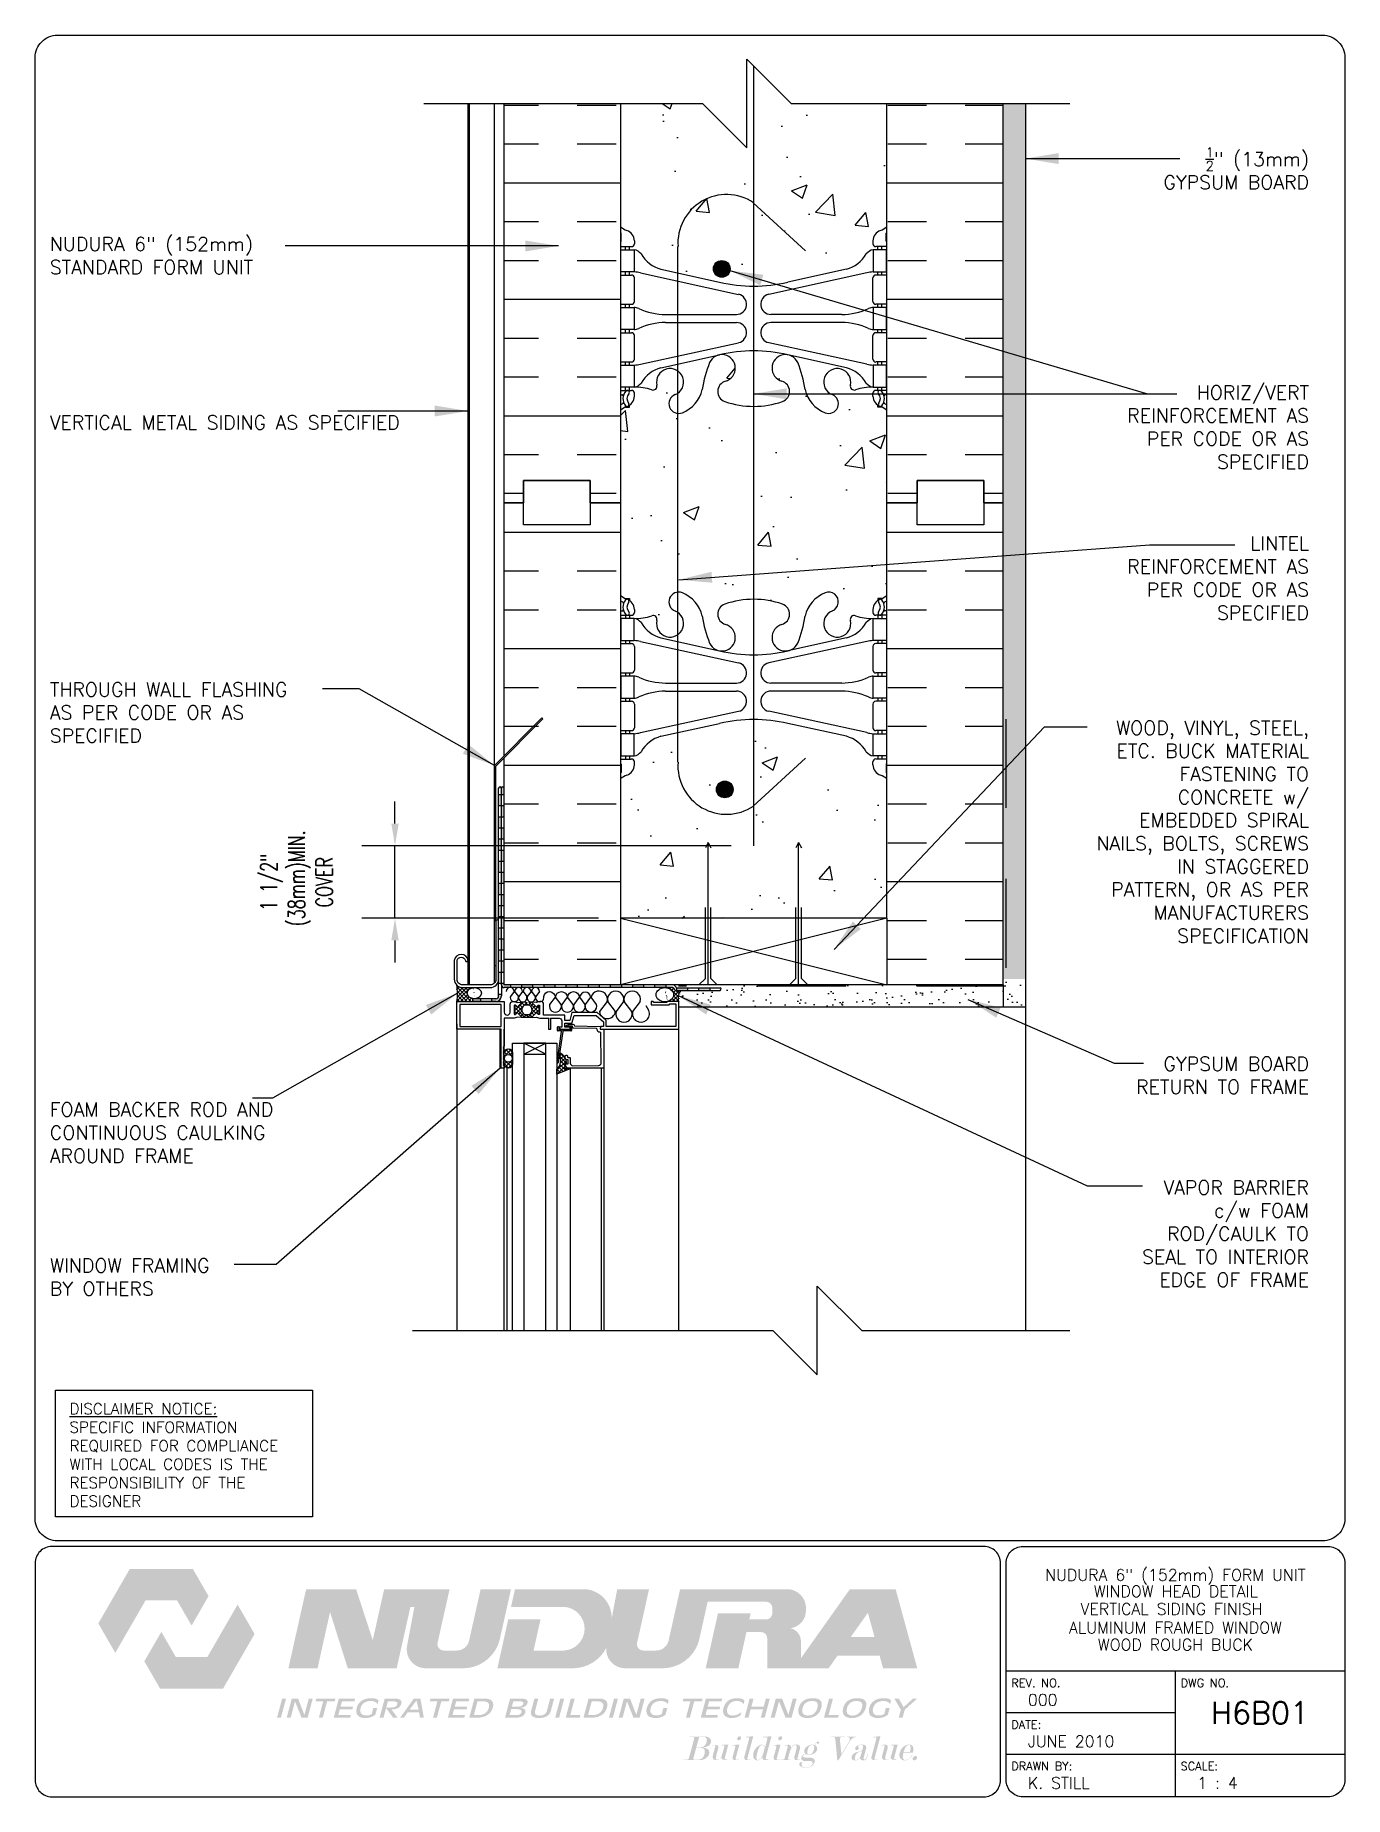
# Paper-space layout 'Layout1' of a CAD drawing. Header units: inches. Extents: x 0.42 to 7.8, y 0.49 to 10.41.
# The model-space entities are those that its viewports show. They can reach past a viewport. Long polylines and large blocks are cut down to what shows.
import ezdxf
from ezdxf.enums import TextEntityAlignment as Align

# ---------------------------------------------------------------- set-up
doc = ezdxf.new("R2010")
doc.units = ezdxf.units.IN
doc.header["$LTSCALE"] = 0.5
doc.header["$MEASUREMENT"] = 0
doc.linetypes.add('DASHED2', pattern=[0.375, 0.25, -0.125])
doc.linetypes.add('HIDDEN2', pattern=[0.1875, 0.125, -0.0625])
doc.layers.get('0').update_dxf_attribs({"linetype": 'CONTINUOUS'})
doc.layers.get('Defpoints').update_dxf_attribs({"linetype": 'CONTINUOUS'})
for name, color, linetype in [('HATCH', 12, 'CONTINUOUS'), ('LINE18', 9, 'CONTINUOUS'), ('line25', 2, 'CONTINUOUS'), ('LINE3', 3, 'CONTINUOUS'), ('LINE50', 5, 'CONTINUOUS'), ('LINE65', 3, 'CONTINUOUS'), ('LINE9', 9, 'CONTINUOUS'), ('LOGO', 7, 'CONTINUOUS'), ('TBK_LINE65', 3, 'CONTINUOUS'), ('TBK_TEXT', 4, 'CONTINUOUS'), ('TEXT', 4, 'CONTINUOUS'), ('Web_Edge', 9, 'CONTINUOUS')]:
    doc.layers.add(name, color=color, linetype=linetype)
doc.layers.add('VP', color=7, linetype='CONTINUOUS', plot=False)
doc.layers.get('VP').off()
doc.styles.add('DIM', font='romans.shx', dxfattribs={"width": 0.7})
doc.styles.add('ROMANS', font='romans')
doc.styles.get("Standard").update_dxf_attribs({"font": 'romans.shx'})
doc.dimstyles.new('ext_12', dxfattribs={"dimscale": 12, "dimtxt": 0.09375, "dimasz": 0.09375, "dimexe": 0.09375, "dimexo": 0.0625, "dimgap": 0.0625, "dimtad": 1, "dimdec": 1, "dimzin": 3, "dimdsep": 46, "dimlunit": 4, "dimtxsty": 'DIM', "dimcen": 0.09, "dimdle": 0.09375, "dimclrt": 4, "dimadec": 0, "dimazin": 0, "dimtfac": 1, "dimtdec": 1, "dimtmove": 2, "dimatfit": 3, "dimfxl": 1, "dimfrac": 2, "dimtolj": 1, "dimtzin": 0, "dimarcsym": 0})
doc.dimstyles.new('ext_8', dxfattribs={"dimscale": 8, "dimtxt": 0.09375, "dimasz": 0.09375, "dimexe": 0.09375, "dimexo": 0.0625, "dimgap": 0.0625, "dimtad": 1, "dimdec": 1, "dimzin": 3, "dimdsep": 46, "dimlunit": 4, "dimtxsty": 'DIM', "dimcen": 0.09, "dimdle": 0.09375, "dimclrt": 4, "dimadec": 0, "dimazin": 0, "dimtfac": 1, "dimtdec": 1, "dimtmove": 2, "dimatfit": 3, "dimfxl": 1, "dimfrac": 2, "dimtolj": 1, "dimtzin": 0, "dimarcsym": 0})
pattern_1 = [(0, (-3.435, -40.1028), (0, 2.625), []), (0, (-3.435, -39.2278), (0, 2.625), [0.875, -0.875]), (0, (-3.435, -38.3528), (0, 2.625), [0.875, -0.875])]
pattern_2 = [(37.5, (-3.435, -40.1028), (-0.01574834, 0.48170594), [0, -0.38, 0, -0.425, 0, -0.40625]), (7.5, (-3.435, -40.1028), (0.44244418, 0.70553652), [0, -0.205, 0, -0.3425, 0, -0.13125]), (327.5, (-3.7425, -40.1028), (0.778535465, 0.001414763), [0, -0.125, 0, -0.45, 0, -0.5875]), (317.5, (-3.7425, -40.1028), (0.75153165, 0.21941889), [0, -0.0625, 0, -0.295, 0, -0.3375])]

psp = doc.layouts.get("Layout1")

# ---------------------------------------------------------------- texts
at = {"layer": 'TBK_TEXT', "color": 7, "style": 'ROMANS'}
for s, p in [('REV. NO.', (5.9215, 1.107)), ('DWG NO.', (6.876, 1.107)), ('DATE:', (5.9215, 0.8726)), ('DRAWN BY:', (5.9215, 0.6382)), ('SCALE:', (6.876, 0.6382))]:
    psp.add_text(s, height=0.04688, dxfattribs=at).set_placement(p)
at = {"layer": 'TEXT', "insert": (0.6134, 2.7065), "char_height": 0.0625, "width": 1.41371, "attachment_point": 1, "style": 'ROMANS'}
psp.add_mtext('{\\Fromans.shx|c1;\\LDISCLAIMER NOTICE:\\l\\PSPECIFIC INFORMATION REQUIRED FOR COMPLIANCE WITH LOCAL CODES IS THE RESPONSIBILITY OF THE DESIGNER}', dxfattribs=at)

msp = doc.modelspace()

# ---------------------------------------------------------------- texts
at = {"layer": 'TEXT', "char_height": 0.3125}
for s, insert, width, attachment_point in [('\\A1;{\\H0.7x;\\S1/2;}" (13mm) GYPSUM BOARD', (2839.315, 464.223), 4.53432, 6), ('NUDURA 6" (152mm) STANDARD FORM UNIT ', (2810.926, 462.257), 5.67402, 4), ('\\A1;{\\H1x;HORIZ/VERT REINFORCEMENT AS PER CODE OR AS SPECIFIED}', (2839.315, 458.391), 4.55316, 6), ('VERTICAL METAL SIDING AS SPECIFIED', (2810.926, 458.494), 7.95856, 4), ('\\A1;LINTEL REINFORCEMENT AS PER CODE OR AS SPECIFIED', (2839.315, 454.989), 4.55316, 6), ('THROUGH WALL FLASHING AS PER CODE OR AS SPECIFIED', (2810.926, 451.958), 6.0385, 4), ('\\A1;WOOD, VINYL, STEEL, ETC. BUCK MATERIAL FASTENING TO CONCRETE w/ EMBEDDED SPIRAL NAILS, BOLTS, SCREWS IN STAGGERED PATTERN, OR AS PER MANUFACTURERS SPECIFICATION', (2839.315, 449.271), 5.47851, 6), ('\\A1;GYPSUM BOARD RETURN TO FRAME', (2839.315, 443.782), 4.55316, 6), ('FOAM BACKER ROD AND CONTINUOUS CAULKING AROUND FRAME', (2810.926, 442.489), 5.59421, 4), ('\\A1;VAPOR BARRIER c/w FOAM ROD/CAULK TO SEAL TO INTERIOR EDGE OF FRAME', (2839.315, 440.213), 4.55316, 6), ('WINDOW FRAMING BY OTHERS', (2810.926, 439.235), 4.16614, 4)]:
    msp.add_mtext(s, dxfattribs=dict(at, insert=insert, width=width, attachment_point=attachment_point))

# ---------------------------------------------------------------- blocks, each defined once
blk = doc.blocks.new('TITLEBLOCK-Tag')
at = {"style": 'ROMANS'}
for tag, height, p in [('TITLE_LINE_1', 0.065, (0.927, -0.1328)), ('TITLE_LINE_2', 0.065, (0.9294, -0.2258)), ('CENTRE-LINE-3', 0.065, (0.927, -0.3246)), ('TITLE_LINE_4', 0.065, (0.927, -0.4299)), ('TITLE_LINE_5', 0.065, (0.927, -0.526)), ('DWG', 0.125, (1.4043, -0.9102))]:
    blk.add_attdef(tag, text='', height=height, dxfattribs=at).set_placement(p, align=Align.MIDDLE_CENTER)
for tag, p in [('LATEST_REVISION', (0.0954, -0.8366)), ('REVISION_DATE', (0.0954, -1.071)), ('DRAWN_BY', (0.0954, -1.3053)), ('SCALE', (1.0499, -1.3053))]:
    blk.add_attdef(tag, text='', height=0.065, dxfattribs=at).set_placement(p, align=Align.MIDDLE_LEFT)
blk = doc.blocks.new('*D10')
at = {"layer": 'Defpoints', "color": 0, "transparency": 16777216}
for p in [(2818.708, 448.955), (2826.788, 448.955), (2823.795, 447.321)]:
    blk.add_point(p, dxfattribs=at)
at = {"layer": 'TEXT', "color": 0, "lineweight": -2, "transparency": 16777216}
for p, q in [((2818.708, 449.455), (2818.708, 449.955)), ((2826.288, 448.955), (2817.958, 448.955)), ((2818.708, 447.321), (2818.708, 448.955)), ((2823.295, 447.321), (2817.958, 447.321)), ((2818.708, 446.821), (2818.708, 446.321))]:
    blk.add_line(p, q, dxfattribs=at)
at = {"layer": 'TEXT', "color": 0, "transparency": 16777216}
for points in [[(2818.625, 449.455), (2818.791, 449.455), (2818.708, 448.955)], [(2818.625, 446.821), (2818.791, 446.821), (2818.708, 447.321)]]:
    blk.add_solid(points, dxfattribs=at)
at = {"layer": 'TEXT', "color": 4, "transparency": 16777216, "insert": (2816.489, 448.133), "char_height": 0.375, "attachment_point": 5, "rotation": 90, "style": 'DIM'}
blk.add_mtext('\\A1;1 1/2" \\P (38mm)MIN. \\PCOVER', dxfattribs=at)

# ---------------------------------------------------------------- dimensions: what is measured, and where the dimension line sits
at = {"layer": 'TEXT'}
dim = msp.add_linear_dim(base=(2818.708, 448.955), p1=(2823.795, 447.321), p2=(2826.788, 448.955), angle=90, text='<> \\P (38mm)MIN. \\PCOVER', dimstyle='ext_8', override={"dimtxt": 0.046875, "dimasz": 0.0625}, dxfattribs=at)
dim.commit()
dim.dimension.update_dxf_attribs({"geometry": '*D10', "text_midpoint": (2816.489, 448.133), "dimtype": 160})

# ---------------------------------------------------------------- hatches: boundary and pattern name
at = {"layer": 'HATCH'}
h = msp.add_hatch(dxfattribs=at)
h.set_pattern_fill('AR-CONC', color=256, scale=0.5)
h.set_pattern_definition([(50, (0, 0), (3.586301, -0.3137607), [0.375, -4.125]), (355, (0, 0), (-0.6937567, 3.7609607), [0.3, -3.3]), (100.45144, (0.299, -0.026), (2.8925442, 3.4472), [0.318701, -3.5057106]), (46.1842, (0, 1), (5.3362067, -0.8275964), [0.5625, -6.1875]), (96.63564, (0.4447, 0.931), (4.67331, 4.870593), [0.478052, -5.258569]), (351.18416, (0, 1), (4.67331, 4.870593), [0.45, -4.95]), (21, (0.5, 0.75), (2.9845353, -2.0130945), [0.375, -4.125]), (326, (0.5, 0.75), (1.2165767, 3.62575), [0.3, -3.3]), (71.45144, (0.7487, 0.5822), (4.201112, 1.6126558), [0.318701, -3.5057106]), (37.5, (0, 0), (0.0607993, 1.66446927), [0, -3.26, 0, -3.35, 0, -3.3125]), (7.5, (0, 0), (1.3153477, 1.9720586), [0, -1.91, 0, -3.185, 0, -1.2625]), (327.5, (-1.115, 0), (2.6691122, -0.11277436), [0, -1.25, 0, -3.9, 0, -5.175]), (317.5, (-1.615, 0), (2.9159308, 0.500525), [0, -1.625, 0, -2.59, 0, -3.675])])
h.paths.add_polyline_path([(2829.795, 462.904), (2829.795, 465.685), (2827.638, 465.685), (2826.638, 466.685), (2826.638, 464.685), (2825.638, 465.685), (2823.795, 465.685), (2823.795, 462.904, 0.082415), (2823.938, 462.825, -0.317837), (2824.105, 462.589), (2824.105, 462.521, -0.414214), (2824.042, 462.459), (2823.995, 462.459), (2823.995, 462.389), (2824.1, 462.389, -0.188973), (2824.255, 462.294, 0.196323), (2824.705, 461.948), (2826.026, 461.657, 0.057795), (2826.795, 461.568, 0.057795), (2827.563, 461.657), (2828.885, 461.948, 0.196323), (2829.334, 462.294, -0.188973), (2829.49, 462.389), (2829.595, 462.389), (2829.595, 462.459), (2829.547, 462.459, -0.414214), (2829.485, 462.521), (2829.485, 462.589, -0.317837), (2829.651, 462.825, 0.082415)])
h.paths.add_polyline_path([(2829.795, 450.466, 0.082415), (2829.651, 450.545, -0.317837), (2829.485, 450.781), (2829.485, 450.849, -0.414214), (2829.547, 450.911), (2829.595, 450.911), (2829.595, 450.981), (2829.49, 450.981, -0.188973), (2829.334, 451.076, 0.196323), (2828.885, 451.422), (2827.563, 451.713, 0.057795), (2826.795, 451.802, 0.057795), (2826.026, 451.713), (2824.705, 451.422, 0.196323), (2824.255, 451.076, -0.188973), (2824.1, 450.981), (2823.995, 450.981), (2823.995, 450.911), (2824.042, 450.911, -0.414214), (2824.105, 450.849), (2824.105, 450.781, -0.317837), (2823.938, 450.545, 0.082415), (2823.795, 450.466), (2823.795, 447.321), (2825.705, 447.321), (2825.705, 448.908), (2825.768, 449.028), (2825.83, 448.908), (2825.83, 447.321), (2827.746, 447.321), (2827.746, 448.908), (2827.808, 449.028), (2827.871, 448.908), (2827.871, 447.321), (2829.795, 447.321)])
h.paths.add_polyline_path([(2829.795, 456.685), (2829.795, 458.774, 0.064398), (2829.685, 458.84), (2829.595, 458.84), (2829.595, 458.882, -0.249069), (2829.485, 459.089), (2829.485, 459.156, -0.414214), (2829.547, 459.219), (2829.595, 459.219), (2829.595, 459.289), (2829.49, 459.289, 0.10046), (2829.096, 459.232, -0.601435), (2828.976, 459.337, 2.182095), (2828.566, 459.124, -1), (2828.403, 458.715, -0.24438), (2827.954, 459.236, 0.053157), (2827.789, 459.85, 0.223253), (2827.588, 460.015), (2827.569, 460.019, 0.955472), (2827.43, 459.426, -0.735593), (2827.443, 458.968, -0.082755), (2826.795, 458.859, -0.082755), (2826.146, 458.968, -0.735593), (2826.159, 459.426, 0.955472), (2826.02, 460.019), (2826.001, 460.015, 0.223253), (2825.801, 459.85, 0.053157), (2825.635, 459.236, -0.24438), (2825.186, 458.715, -1), (2825.023, 459.124, 2.182095), (2824.613, 459.337, -0.601435), (2824.493, 459.232, 0.10046), (2824.1, 459.289), (2823.995, 459.289), (2823.995, 459.219), (2824.042, 459.219, -0.414214), (2824.105, 459.156), (2824.105, 459.089, -0.249069), (2823.995, 458.882), (2823.995, 458.84), (2823.905, 458.84, 0.064398), (2823.795, 458.774), (2823.795, 456.685), (2823.795, 454.596, 0.064398), (2823.905, 454.53), (2823.995, 454.53), (2823.995, 454.488, -0.249069), (2824.105, 454.281), (2824.105, 454.214, -0.414214), (2824.042, 454.151), (2823.995, 454.151), (2823.995, 454.081), (2824.1, 454.081, 0.10046), (2824.493, 454.138, -0.601435), (2824.613, 454.033, 2.182095), (2825.023, 454.246, -1), (2825.186, 454.655, -0.24438), (2825.635, 454.134, 0.053157), (2825.801, 453.52, 0.223253), (2826.001, 453.355), (2826.02, 453.351, 0.955472), (2826.159, 453.944, -0.735593), (2826.146, 454.402, -0.082755), (2826.795, 454.51, -0.082755), (2827.443, 454.402, -0.735593), (2827.43, 453.944, 0.955472), (2827.569, 453.351), (2827.588, 453.355, 0.223253), (2827.789, 453.52, 0.053157), (2827.954, 454.134, -0.24438), (2828.403, 454.655, -1), (2828.566, 454.246, 2.182095), (2828.976, 454.033, -0.601435), (2829.096, 454.138, 0.10046), (2829.49, 454.081), (2829.595, 454.081), (2829.595, 454.151), (2829.547, 454.151, -0.414214), (2829.485, 454.214), (2829.485, 454.281, -0.249069), (2829.595, 454.488), (2829.595, 454.53), (2829.685, 454.53, 0.064398), (2829.795, 454.596)])
h = msp.add_hatch(dxfattribs=at)
h.set_pattern_fill('INSUL', color=256, scale=7, style=0)
h.set_pattern_definition(pattern_1)
h.paths.add_polyline_path([(2821.17, 456.688), (2821.607, 456.688), (2821.607, 457.185), (2823.107, 457.185), (2823.107, 456.688), (2823.424, 456.688), (2823.545, 456.685), (2823.795, 456.685), (2823.795, 465.685), (2821.17, 465.685)])
h.paths.add_polyline_path([(2832.42, 465.685), (2829.795, 465.685), (2829.795, 456.685), (2830.045, 456.685), (2830.482, 456.685), (2830.482, 457.185), (2831.982, 457.185), (2831.982, 456.685), (2832.42, 456.685)])
h = msp.add_hatch(dxfattribs=at)
h.set_pattern_fill('AR-SAND', color=256, scale=0.25, style=0)
h.set_pattern_definition(pattern_2)
h.paths.add_polyline_path([(2832.92, 465.685), (2832.42, 465.685), (2832.42, 462.666), (2832.92, 462.666)])
h.paths.add_polyline_path([(2832.92, 462.666), (2832.42, 462.666), (2832.42, 456.979), (2832.92, 456.979)])
h.paths.add_polyline_path([(2832.92, 456.979), (2832.42, 456.979), (2832.42, 456.685), (2832.42, 453.482), (2832.92, 453.754)])
h.paths.add_polyline_path([(2832.92, 453.754), (2832.42, 453.482), (2832.42, 447.455), (2832.42, 445.955), (2832.92, 445.955)])
h = msp.add_hatch(dxfattribs=at)
h.set_pattern_fill('INSUL', color=256, scale=7, style=0)
h.set_pattern_definition(pattern_1)
h.paths.add_polyline_path([(2823.795, 456.685), (2823.545, 456.685), (2823.107, 456.685), (2823.107, 456.185), (2821.607, 456.185), (2821.607, 456.685), (2821.17, 456.685), (2821.17, 445.821), (2823.795, 445.821)])
h.paths.add_polyline_path([(2832.42, 456.685), (2831.982, 456.685), (2831.982, 456.185), (2830.482, 456.185), (2830.482, 456.685), (2830.045, 456.685), (2829.795, 456.685), (2829.795, 447.321), (2829.795, 445.821), (2832.42, 445.821)])
h = msp.add_hatch(color=7, dxfattribs=at)
h.dxf.hatch_style = 1
h.paths.add_polyline_path([(2821.17, 450.253, 0.963859), (2821.107, 450.253), (2821.107, 450.102), (2821.17, 450.102)])
h.paths.add_polyline_path([(2821.107, 450.102), (2821.045, 450.102), (2821.045, 449.852), (2821.107, 449.852)])
h.paths.add_polyline_path([(2821.17, 449.852), (2821.107, 449.852), (2821.107, 449.602), (2821.17, 449.602)])
h.paths.add_polyline_path([(2821.107, 449.602), (2821.045, 449.602), (2821.045, 449.352), (2821.107, 449.352)])
h.paths.add_polyline_path([(2821.17, 449.352), (2821.107, 449.352), (2821.107, 449.102), (2821.17, 449.102)])
h.paths.add_polyline_path([(2821.107, 449.102), (2821.045, 449.102), (2821.045, 448.852), (2821.107, 448.852)])
h.paths.add_polyline_path([(2821.17, 448.852), (2821.107, 448.852), (2821.107, 448.602), (2821.17, 448.602)])
h.paths.add_polyline_path([(2821.107, 448.602), (2821.045, 448.602), (2821.045, 448.352), (2821.107, 448.352)])
h.paths.add_polyline_path([(2821.17, 448.352), (2821.107, 448.352), (2821.107, 448.102), (2821.17, 448.102)])
h.paths.add_polyline_path([(2821.107, 448.102), (2821.045, 448.102), (2821.045, 447.852), (2821.107, 447.852)])
h.paths.add_polyline_path([(2821.17, 447.852), (2821.107, 447.852), (2821.107, 447.602), (2821.17, 447.602)])
h.paths.add_polyline_path([(2821.107, 447.602), (2821.045, 447.602), (2821.045, 447.352), (2821.107, 447.352)])
h.paths.add_polyline_path([(2821.17, 447.352), (2821.107, 447.352), (2821.107, 447.102), (2821.17, 447.102)])
h.paths.add_polyline_path([(2821.107, 447.102), (2821.045, 447.102), (2821.045, 446.852), (2821.107, 446.852)])
h.paths.add_polyline_path([(2821.17, 446.852), (2821.107, 446.852), (2821.107, 446.602), (2821.17, 446.602)])
h.paths.add_polyline_path([(2821.17, 446.352), (2821.107, 446.352), (2821.107, 446.102), (2821.17, 446.102)])
h.paths.add_polyline_path([(2821.107, 446.602), (2821.045, 446.602), (2821.045, 446.352), (2821.107, 446.352)])
h.paths.add_polyline_path([(2821.107, 446.102), (2821.045, 446.102), (2821.045, 445.852), (2821.107, 445.852)])
h.paths.add_polyline_path([(2821.312, 445.821), (2821.17, 445.821), (2821.17, 445.852), (2821.107, 445.852), (2821.107, 445.821, 0.414214), (2821.17, 445.759), (2821.274, 445.759, -0.1085), (2821.312, 445.764)])
h.paths.add_polyline_path([(2821.107, 445.571), (2821.107, 445.602), (2821.045, 445.602), (2821.045, 445.571, -0.414214), (2820.982, 445.509), (2820.884, 445.509), (2820.884, 445.446), (2820.982, 445.446, 0.414214)])
h.paths.add_polyline_path([(2820.634, 445.509), (2820.477, 445.509, 0.808901), (2820.477, 445.446), (2820.634, 445.446)])
h.paths.add_polyline_path([(2821.812, 445.821), (2821.562, 445.821), (2821.562, 445.759), (2821.679, 445.759, -0.037725), (2821.693, 445.759), (2821.812, 445.759)])
h.paths.add_polyline_path([(2822.312, 445.821), (2822.062, 445.821), (2822.062, 445.759), (2822.312, 445.759)])
h.paths.add_polyline_path([(2821.312, 445.764, 0.1085), (2821.274, 445.759), (2821.312, 445.759)], flags=17)
h.paths.add_polyline_path([(2822.812, 445.821), (2822.562, 445.821), (2822.562, 445.759), (2822.812, 445.759)])
h.paths.add_polyline_path([(2823.312, 445.821), (2823.062, 445.821), (2823.062, 445.759), (2823.312, 445.759)])
h.paths.add_polyline_path([(2823.812, 445.821), (2823.562, 445.821), (2823.562, 445.759), (2823.812, 445.759)])
h.paths.add_polyline_path([(2824.312, 445.821), (2824.062, 445.821), (2824.062, 445.759), (2824.312, 445.759)])
h.paths.add_polyline_path([(2824.812, 445.821), (2824.562, 445.821), (2824.562, 445.759), (2824.812, 445.759)])
h.paths.add_polyline_path([(2825.312, 445.757), (2825.062, 445.757), (2825.062, 445.695), (2825.312, 445.695)])
h.paths.add_polyline_path([(2825.812, 445.757), (2825.562, 445.757), (2825.562, 445.695), (2825.812, 445.695)])
h = msp.add_hatch(dxfattribs=at)
h.set_pattern_fill('AR-SAND', color=256, scale=0.25, style=0)
h.set_pattern_definition(pattern_2)
edge = h.paths.add_edge_path()
edge.add_line((2832.92, 445.321), (2832.92, 445.796))
edge.add_line((2832.92, 445.796), (2832.42, 445.962))
edge.add_line((2832.42, 445.962), (2832.42, 445.821))
edge.add_line((2832.42, 445.821), (2826.038, 445.821))
edge.add_line((2826.038, 445.821), (2826.036, 445.695))
edge.add_line((2826.036, 445.695), (2825.161, 445.696))
edge.add_arc((2825.322, 445.528), 0.233, 133.7965, 167.4847)
edge.add_line((2825.095, 445.579), (2825.105, 445.321))
edge.add_line((2825.105, 445.321), (2832.92, 445.321))
h = msp.add_hatch(dxfattribs=at)
h.set_pattern_fill('ANSI37', color=256, scale=0.5, style=0)
h.set_pattern_definition([(45, (-3.435, 2e-13), (-0.0441941738, 0.0441941738), []), (135, (-3.435, 2e-13), (-0.0441941738, -0.0441941738), [])])
edge = h.paths.add_edge_path()
edge.add_ellipse((2820.495, 445.634), major_axis=(-0.16, 0), ratio=0.781471, start_angle=-443.5198, end_angle=-270, ccw=False)
edge.add_line((2820.477, 445.759), (2820.232, 445.759))
edge.add_arc((2820.232, 445.946), 0.187, 225, 270, ccw=False)
edge.add_arc((2819.077, 445.616), 1.041, -9.3717, 10.9568, ccw=False)
edge.add_line((2820.105, 445.446), (2820.477, 445.446))
edge.add_arc((2820.484, 445.477), 0.032, 102.0611, 257.9389, ccw=False)
edge.add_line((2820.477, 445.509), (2820.495, 445.509))
edge = h.paths.add_edge_path()
edge.add_line((2825.16, 445.695), (2825.06, 445.695))
edge.add_arc((2825.06, 445.773), 0.0781, 202.3668, 270, ccw=False)
edge.add_arc((2824.972, 445.743), 0.0156, 0, 90)
edge.add_line((2824.972, 445.759), (2824.792, 445.759))
edge.add_ellipse((2824.792, 445.598), major_axis=(0.196, 0), ratio=0.820661, start_angle=-791.1458, end_angle=-630, ccw=False)
edge.add_line((2824.855, 445.446), (2825.105, 445.446))
edge.add_arc((2825.322, 445.528), 0.233, 134.3351, 200.6343, ccw=False)
h = msp.add_hatch(dxfattribs=at)
h.set_pattern_fill('AR-SAND', color=256, scale=0.25, style=0)
h.set_pattern_definition(pattern_2)
h.paths.add_polyline_path([(2831.067, 445.821), (2831.431, 445.632), (2832.035, 445.321), (2832.92, 445.321), (2832.92, 445.821)])
h = msp.add_hatch(dxfattribs=at)
h.set_pattern_fill('ANSI37', color=256, scale=0.5, style=0)
h.set_pattern_definition([(45, (100.716566, -76.171286), (-0.0441941738, 0.0441941738), []), (135, (100.716566, -76.171286), (-0.0441941738, -0.0441941738), [])])
h.paths.add_polyline_path([(2821.36, 444.287), (2821.36, 444.04, -0.973119), (2821.17, 444.035), (2821.17, 444.287, -1.00028)])
h.paths.add_polyline_path([(2821.177, 444.164, 1), (2821.352, 444.164, 1)], flags=16)
h.paths.add_polyline_path([(2822.53, 443.946), (2822.655, 443.946, -0.392741), (2822.636, 443.92), (2822.36, 443.809), (2822.36, 443.914, 0.314564), (2822.414, 444.257), (2822.418, 444.284), (2822.444, 444.284, -0.149443), (2822.547, 444.164), (2822.547, 444.164, 0.192913), (2822.555, 444.143, -0.089226), (2822.569, 444.049), (2822.55, 444.046, 0.315299), (2822.548, 444.043)])
h.paths.add_polyline_path([(2821.893, 445.325, 0.772598), (2821.918, 445.339, -0.343149), (2821.922, 445.351), (2821.939, 445.36, -0.131652), (2821.943, 445.361), (2821.961, 445.361, -0.414214), (2821.969, 445.353), (2821.969, 445.164, -0.414214), (2821.961, 445.156), (2821.943, 445.156, -0.131652), (2821.939, 445.157), (2821.922, 445.167, -0.343149), (2821.918, 445.178, 0.772598), (2821.893, 445.193), (2821.785, 445.085), (2821.579, 445.085), (2821.471, 445.193, 0.772598), (2821.446, 445.178, -0.343149), (2821.442, 445.167), (2821.426, 445.157, -0.131652), (2821.422, 445.156), (2821.403, 445.156, -0.414214), (2821.395, 445.164), (2821.395, 445.353, -0.414214), (2821.403, 445.361), (2821.422, 445.361, -0.131652), (2821.426, 445.36), (2821.442, 445.351, -0.343149), (2821.446, 445.339, 0.772598), (2821.471, 445.325), (2821.579, 445.432), (2821.785, 445.432)])
h.paths.add_polyline_path([(2821.71, 445.144), (2821.655, 445.144, -0.323848), (2821.598, 445.185, -0.326502), (2821.598, 445.332, -0.323848), (2821.655, 445.374), (2821.71, 445.374, -0.323848), (2821.767, 445.332, -0.326502), (2821.767, 445.185, -0.323848)], flags=16)
at = {"layer": 'LINE65'}
for points in [[(2826.264, 461.958, 1), (2825.889, 461.958, 1)], [(2826.331, 450.224, 1), (2825.956, 450.224, 1)]]:
    msp.add_hatch(color=256, dxfattribs=at).paths.add_polyline_path(points)

# ---------------------------------------------------------------- linework, layer by layer
at = {"layer": 'HATCH'}
for p, q in [((2820.356, 464.727), (2820.387, 464.759)), ((2820.356, 464.602), (2820.387, 464.634)), ((2820.356, 463.727), (2820.387, 463.759)), ((2820.356, 463.602), (2820.387, 463.634)), ((2826.668, 463.55), (2826.668, 463.55)), ((2820.356, 462.727), (2820.387, 462.759)), ((2820.356, 462.602), (2820.387, 462.634)), ((2820.356, 461.602), (2820.387, 461.634)), ((2820.356, 461.477), (2820.387, 461.509)), ((2820.356, 460.602), (2820.387, 460.634)), ((2829.776, 460.703), (2829.776, 460.703)), ((2820.356, 460.477), (2820.387, 460.509)), ((2820.356, 459.602), (2820.387, 459.634)), ((2820.356, 459.477), (2820.387, 459.509)), ((2828.88, 459.727), (2828.88, 459.727)), ((2820.356, 458.602), (2820.387, 458.634)), ((2820.356, 458.477), (2820.387, 458.509)), ((2820.356, 457.477), (2820.387, 457.509)), ((2820.356, 457.352), (2820.387, 457.384)), ((2829.772, 457.146), (2829.772, 457.146)), ((2821.17, 456.688), (2821.607, 456.688)), ((2823.107, 456.688), (2823.424, 456.688)), ((2820.356, 456.477), (2820.387, 456.509)), ((2820.356, 456.352), (2820.387, 456.384)), ((2820.356, 455.477), (2820.387, 455.509)), ((2820.356, 455.352), (2820.387, 455.384)), ((2820.356, 454.352), (2820.387, 454.384)), ((2820.356, 454.227), (2820.387, 454.259)), ((2820.356, 453.352), (2820.387, 453.384)), ((2820.356, 453.227), (2820.387, 453.259)), ((2820.356, 452.352), (2820.387, 452.384)), ((2820.356, 452.227), (2820.387, 452.259)), ((2820.356, 451.352), (2820.387, 451.384)), ((2820.356, 451.227), (2820.387, 451.259)), ((2820.356, 450.227), (2820.387, 450.259)), ((2820.356, 450.102), (2820.387, 450.134)), ((2820.356, 449.227), (2820.387, 449.259)), ((2820.356, 449.102), (2820.387, 449.134)), ((2825.768, 445.821), (2825.768, 449.028)), ((2827.808, 445.821), (2827.808, 449.028)), ((2820.356, 448.227), (2820.387, 448.259)), ((2820.356, 448.102), (2820.387, 448.134)), ((2820.356, 447.102), (2820.387, 447.134)), ((2820.356, 446.977), (2820.387, 447.009)), ((2820.356, 446.102), (2820.387, 446.134)), ((2820.356, 445.977), (2820.387, 446.009)), ((2821.395, 445.674), (2821.309, 445.562)), ((2821.405, 445.669), (2821.489, 445.562)), ((2821.585, 445.669), (2821.499, 445.556)), ((2821.596, 445.669), (2821.679, 445.556)), ((2821.776, 445.669), (2821.69, 445.556)), ((2821.787, 445.671), (2821.87, 445.556)), ((2821.967, 445.671), (2821.881, 445.558)), ((2823.119, 445.543), (2822.994, 445.38)), ((2823.254, 445.38), (2823.129, 445.543)), ((2821.809, 445.085), (2821.555, 445.085)), ((2823.489, 445.443), (2823.317, 445.218)), ((2823.676, 445.218), (2823.504, 445.443)), ((2823.863, 445.443), (2823.691, 445.218)), ((2824.05, 445.218), (2823.878, 445.443)), ((2824.237, 445.443), (2824.065, 445.218)), ((2824.433, 445.243), (2824.372, 445.345)), ((2832.92, 445.321), (2832.92, 438.029)), ((2821.17, 438.029), (2821.17, 444.821)), ((2825.105, 438.029), (2825.105, 444.821)), ((2821.235, 438.029), (2821.235, 443.95)), ((2822.655, 443.946), (2822.655, 438.029)), ((2823.419, 443.946), (2823.419, 438.029))]:
    msp.add_line(p, q, dxfattribs=at)
at = {"layer": 'HATCH', "color": 6, "linetype": 'DASHED2'}
msp.add_lwpolyline([(2832.482, 451.807), (2832.482, 445.788), (2825.097, 445.788)], dxfattribs=at)
at = {"layer": 'HATCH'}
for points in [[(2822.061, 445.558, -0.930473), (2822.32, 445.54), (2822.195, 445.377, 1.33151), (2822.455, 445.377), (2822.33, 445.54)], [(2822.33, 445.54, -1), (2822.59, 445.54), (2822.466, 445.377, 1.33151), (2822.726, 445.377), (2822.601, 445.54)], [(2822.601, 445.54, -1), (2822.861, 445.54), (2822.737, 445.377, 1.33151), (2822.996, 445.377), (2822.872, 445.54)]]:
    msp.add_lwpolyline(points, format="xyb", dxfattribs=at)
for points in [[(2821.762, 445.175, -0.273456), (2821.71, 445.144), (2821.655, 445.144, -0.273456), (2821.602, 445.175), (2821.589, 445.198, -0.256981), (2821.589, 445.319), (2821.602, 445.343, -0.273456), (2821.655, 445.374), (2821.71, 445.374, -0.273456), (2821.762, 445.343), (2821.775, 445.319, -0.256981), (2821.775, 445.198)], [(2821.17, 444.035), (2821.17, 444.287, -1), (2821.36, 444.287), (2821.36, 444.04, -0.973119)], [(2822.53, 443.946), (2822.655, 443.946), (2822.655, 443.943, -0.36397), (2822.636, 443.92), (2822.36, 443.809), (2822.36, 443.914, 0.314564), (2822.414, 444.257), (2822.418, 444.284), (2822.444, 444.284, -0.264552), (2822.569, 444.049), (2822.55, 444.046, 0.315299), (2822.548, 444.043)]]:
    msp.add_lwpolyline(points, format="xyb", close=True, dxfattribs=at)
at = {"layer": 'HATCH', "flags": 128}
for points in [[(2820.105, 444.946), (2820.105, 438.029)], [(2823.355, 443.946), (2823.355, 438.029)]]:
    msp.add_lwpolyline(points, dxfattribs=at)
at = {"layer": 'HATCH'}
msp.add_circle((2821.265, 444.164), 0.0875, dxfattribs=at)
for centre, radius, start, end in [((2821.305, 445.674), 0.09, 0, 180), ((2821.399, 445.535), 0.0937, 163.8151, 16.1849), ((2821.495, 445.669), 0.09, 0, 180), ((2821.589, 445.53), 0.0937, 163.8151, 16.1849), ((2821.686, 445.669), 0.09, 0, 180), ((2821.78, 445.53), 0.0937, 163.8151, 16.1849), ((2821.877, 445.671), 0.09, 0, 180), ((2821.971, 445.532), 0.0937, 163.8151, 16.1849), ((2822.995, 445.531), 0.124, 5.4134, 176.0463), ((2823.309, 445.494), 0.187, 344.0979, 164.4523), ((2823.683, 445.495), 0.187, 343.8151, 196.1849), ((2824.057, 445.495), 0.187, 343.8151, 196.1849), ((2823.124, 445.342), 0.135, 163.8151, 16.1849), ((2823.496, 445.24), 0.181, 186.9091, 353.0909), ((2823.871, 445.166), 0.187, 163.8151, 16.1849), ((2824.253, 445.172), 0.193, 166.2668, 21.5936)]:
    msp.add_arc(centre, radius, start, end, dxfattribs=at)
at = {"layer": 'LINE18', "linetype": 'HIDDEN2'}
for p, q in [((2825.768, 449.028), (2825.705, 448.908)), ((2825.768, 449.028), (2825.83, 448.908)), ((2827.808, 449.028), (2827.746, 448.908)), ((2827.808, 449.028), (2827.871, 448.908)), ((2825.705, 445.965), (2825.705, 448.908)), ((2825.83, 445.965), (2825.83, 448.908)), ((2827.746, 445.965), (2827.746, 448.908)), ((2827.871, 445.965), (2827.871, 448.908))]:
    msp.add_line(p, q, dxfattribs=at)
at = {"layer": 'LINE18'}
for p, q in [((2825.705, 445.965), (2825.561, 445.821)), ((2825.83, 445.965), (2825.974, 445.821)), ((2827.746, 445.965), (2827.602, 445.821)), ((2827.871, 445.965), (2828.014, 445.821)), ((2832.92, 445.321), (2825.105, 445.321)), ((2821.076, 444.821), (2820.12, 444.821)), ((2821.076, 443.946), (2821.076, 444.821)), ((2821.36, 438.029), (2821.36, 444.507)), ((2821.36, 444.507), (2822.36, 444.507)), ((2822.36, 444.507), (2822.36, 438.029)), ((2821.17, 443.946), (2821.076, 443.946))]:
    msp.add_line(p, q, dxfattribs=at)
for points in [[(2821.403, 445.361, 0.414214), (2821.395, 445.353), (2821.395, 445.164, 0.414214), (2821.403, 445.156), (2821.422, 445.156, 0.131652), (2821.426, 445.157), (2821.442, 445.167, 0.343149), (2821.446, 445.178, -0.772598), (2821.471, 445.193), (2821.562, 445.102, -0.713293), (2821.553, 445.085), (2821.477, 445.095), (2821.392, 445.072, -0.065543), (2821.385, 445.071), (2821.17, 445.071), (2821.17, 444.436), (2821.15, 444.416), (2821.17, 444.396), (2821.15, 444.376), (2821.17, 444.356), (2821.15, 444.336), (2821.17, 444.316), (2821.15, 444.296), (2821.17, 444.276), (2821.15, 444.256), (2821.17, 444.236), (2821.15, 444.216), (2821.17, 444.196), (2821.15, 444.176), (2821.17, 444.156), (2821.15, 444.136), (2821.17, 444.116), (2821.15, 444.096), (2821.17, 444.076), (2821.15, 444.056), (2821.17, 444.036), (2821.15, 444.016), (2821.17, 443.996), (2821.17, 443.946), (2821.105, 443.946), (2821.105, 444.821), (2820.105, 444.821), (2820.105, 445.446), (2821.17, 445.446), (2821.17, 445.205, 1), (2821.305, 445.205), (2821.305, 445.388, -0.414214), (2821.363, 445.446), (2821.385, 445.446, -0.065543), (2821.392, 445.445), (2821.477, 445.423), (2821.553, 445.432, -0.713293), (2821.562, 445.415), (2821.471, 445.325, -0.772598), (2821.446, 445.339, 0.343149), (2821.442, 445.351), (2821.426, 445.36, 0.131652), (2821.422, 445.361)], [(2822.171, 445.054), (2822.171, 444.821), (2822.221, 444.821), (2822.221, 445.054), (2822.211, 445.071), (2822.407, 445.071, -0.414214), (2822.469, 445.009), (2822.469, 444.871), (2822.407, 444.871), (2822.407, 444.863, 0.325505), (2822.427, 444.835), (2822.469, 444.821), (2822.641, 444.821, 0.414214), (2822.656, 444.836), (2822.656, 444.856, 0.414214), (2822.641, 444.871), (2822.534, 444.871), (2822.534, 444.954), (2822.698, 444.954), (2822.745, 445.13), (2823.245, 445.13), (2823.406, 444.989), (2823.406, 444.886), (2823.354, 444.886, 0.36397), (2823.344, 444.878), (2823.336, 444.833, 0.466308), (2823.346, 444.821), (2825.105, 444.821), (2825.105, 445.446), (2824.85, 445.446, 0.414214), (2824.84, 445.436), (2824.84, 445.431, -0.414214), (2824.83, 445.421), (2824.545, 445.421, -0.414214), (2824.535, 445.431), (2824.535, 445.436, 0.414214), (2824.525, 445.446), (2824.49, 445.446, 0.414214), (2824.48, 445.436), (2824.48, 445.381, 0.414214), (2824.49, 445.371), (2824.885, 445.371, 0.414214), (2824.895, 445.381), (2824.895, 445.386, -0.414214), (2824.905, 445.396), (2825.04, 445.396), (2825.04, 444.886), (2823.471, 444.886), (2823.471, 445.02), (2823.268, 445.195), (2822.695, 445.195), (2822.648, 445.019), (2822.534, 445.019), (2822.534, 445.136), (2822.06, 445.136), (2822.06, 445.388, 0.414214), (2822.002, 445.446), (2821.979, 445.446, 0.065543), (2821.972, 445.445), (2821.888, 445.423), (2821.811, 445.432, 0.713293), (2821.802, 445.415), (2821.893, 445.325, 0.772598), (2821.918, 445.339, -0.343149), (2821.922, 445.351), (2821.939, 445.36, -0.131652), (2821.943, 445.361), (2821.961, 445.361, -0.414214), (2821.969, 445.353), (2821.969, 445.164, -0.414214), (2821.961, 445.156), (2821.943, 445.156, -0.131652), (2821.939, 445.157), (2821.922, 445.167, -0.343149), (2821.918, 445.178, 0.772598), (2821.893, 445.193), (2821.802, 445.102, 0.713293), (2821.811, 445.085), (2821.888, 445.095), (2821.972, 445.072, 0.065543), (2821.979, 445.071), (2822.181, 445.071)], [(2822.597, 444.199, 0.414214), (2822.612, 444.184), (2822.644, 444.184, -0.414214), (2822.659, 444.169), (2822.659, 444.059, 0.418403), (2822.721, 443.997), (2823.299, 444.005, 0.413933), (2823.358, 444.066), (2823.349, 444.737, 0.407793), (2823.334, 444.751, -0.413876), (2823.265, 444.822, 0.412234), (2823.25, 444.837), (2822.732, 444.844, -0.339454), (2822.717, 444.856), (2822.709, 444.89), (2822.601, 444.891), (2822.601, 444.886, -1), (2822.571, 444.887), (2822.571, 444.893, -0.372719), (2822.597, 444.922), (2822.617, 444.925), (2822.703, 444.936, -0.380036), (2822.758, 444.899), (2822.759, 444.894), (2823.328, 444.886, -0.457705), (2823.342, 444.868), (2823.335, 444.821), (2823.419, 444.821), (2823.419, 443.946), (2822.598, 443.946, -0.267949), (2822.585, 443.953), (2822.548, 444.017, -0.57735), (2822.561, 444.04), (2822.609, 444.04), (2822.609, 444.134), (2822.577, 444.134, -0.414214), (2822.547, 444.164), (2822.547, 444.218, -0.414214), (2822.562, 444.233), (2822.582, 444.233, -0.414214), (2822.597, 444.218)]]:
    msp.add_lwpolyline(points, format="xyb", close=True, dxfattribs=at)
for points in [[(2821.105, 444.886), (2821.105, 445.381), (2820.17, 445.381), (2820.17, 444.886)], [(2821.61, 444.507), (2821.61, 444.257), (2822.11, 444.257), (2822.11, 444.507)]]:
    msp.add_lwpolyline(points, close=True, dxfattribs=at)
at = {"layer": 'LINE18', "linetype": 'HIDDEN2'}
msp.add_lwpolyline([(2822.404, 444.806), (2822.659, 444.806, 0.414214), (2822.664, 444.811), (2822.664, 444.866, -1), (2822.689, 444.866), (2822.689, 444.794, -0.414214), (2822.676, 444.781), (2822.504, 444.781, 0.370632), (2822.492, 444.771), (2822.385, 444.068, -0.995096), (2822.367, 444.071), (2822.465, 444.767, 0.455835), (2822.453, 444.781), (2822.386, 444.781, -0.414214), (2822.374, 444.794), (2822.374, 444.866, -1), (2822.399, 444.866), (2822.399, 444.811, 0.414214)], format="xyb", close=True, dxfattribs=at)
at = {"layer": 'line25'}
for p, q in [((2823.795, 465.685), (2823.795, 456.685)), ((2829.795, 456.685), (2829.795, 465.685)), ((2823.795, 456.685), (2823.795, 445.821)), ((2829.795, 447.321), (2829.795, 456.685)), ((2829.795, 447.321), (2823.795, 447.321)), ((2829.795, 447.321), (2829.795, 445.821)), ((2823.799, 445.821), (2821.17, 445.821)), ((2832.42, 445.821), (2823.795, 445.821))]:
    msp.add_line(p, q, dxfattribs=at)
at = {"layer": 'line25', "color": 12}
for p, q in [((2829.795, 447.321), (2823.795, 445.821)), ((2823.795, 447.321), (2829.795, 445.821)), ((2821.61, 444.507), (2821.61, 438.029)), ((2821.61, 444.257), (2822.11, 444.507)), ((2822.11, 444.257), (2821.61, 444.507)), ((2822.11, 438.029), (2822.11, 444.507))]:
    msp.add_line(p, q, dxfattribs=at)
for centre, radius, start, end in [((2819.077, 445.616), 1.041, 350.6283, 10.9568), ((2825.322, 445.528), 0.233, 134.3351, 200.6343)]:
    msp.add_arc(centre, radius, start, end, dxfattribs=at)
for centre, major_axis, ratio, start_param, end_param in [((2820.495, 445.634), (-0.16, 0), 0.781471, -10.995574, -4.712389), ((2824.792, 445.598), (0.196, 0), 0.820661, -14.137167, -7.853982)]:
    msp.add_ellipse(centre, major_axis=major_axis, ratio=ratio, start_param=start_param, end_param=end_param, dxfattribs=at)
at = {"layer": 'LINE50'}
for p, q in [((2821.17, 456.685), (2821.17, 465.685)), ((2832.42, 456.685), (2832.42, 465.685)), ((2823.107, 457.185), (2821.607, 457.185)), ((2821.607, 457.185), (2821.607, 456.685)), ((2821.607, 456.685), (2821.607, 457.185)), ((2821.607, 457.185), (2823.107, 457.185)), ((2823.107, 456.685), (2823.107, 457.185)), ((2823.107, 457.185), (2823.107, 456.685)), ((2830.482, 456.685), (2830.482, 457.185)), ((2830.482, 457.185), (2831.982, 457.185)), ((2831.982, 457.185), (2831.982, 456.685)), ((2821.607, 456.685), (2821.17, 456.685)), ((2821.17, 450.985), (2821.17, 456.685)), ((2821.17, 456.685), (2821.607, 456.685)), ((2823.545, 456.685), (2823.107, 456.685)), ((2823.107, 456.685), (2823.545, 456.685)), ((2823.795, 456.685), (2823.545, 456.685)), ((2823.545, 456.685), (2823.795, 456.685)), ((2829.795, 456.685), (2830.045, 456.685)), ((2830.045, 456.685), (2830.482, 456.685)), ((2831.982, 456.685), (2832.42, 456.685)), ((2821.17, 445.821), (2821.17, 450.941))]:
    msp.add_line(p, q, dxfattribs=at)
msp.add_lwpolyline([(2832.42, 445.821), (2832.42, 456.685), (2831.982, 456.685), (2831.982, 457.185), (2830.482, 457.185), (2830.482, 456.685), (2830.045, 456.685), (2829.795, 456.685)], dxfattribs=at)
at = {"layer": 'LINE65'}
for p, q in [((2826.788, 466.535), (2826.788, 448.955)), ((2826.787, 463.449), (2827.967, 462.365)), ((2825.088, 450.838), (2825.088, 462.459)), ((2827.967, 450.933), (2826.787, 449.848))]:
    msp.add_line(p, q, dxfattribs=at)
for centre in [(2826.076, 461.958), (2826.144, 450.224)]:
    msp.add_circle(centre, 0.188, dxfattribs=at)
for centre, start, end in [((2826.181, 462.537), 56.3696, 184.0932), ((2826.181, 450.76), 175.9068, 303.6304)]:
    msp.add_arc(centre, 1.095, start, end, dxfattribs=at)
at = {"layer": 'LINE9'}
for p, q in [((2826.638, 464.685), (2826.638, 466.685)), ((2826.638, 466.685), (2827.638, 465.685)), ((2819.356, 465.685), (2825.638, 465.685)), ((2820.356, 445.821), (2820.356, 465.685)), ((2820.387, 445.821), (2820.387, 465.685)), ((2820.951, 450.766), (2820.951, 465.685)), ((2826.638, 464.685), (2825.638, 465.685)), ((2827.638, 465.685), (2833.92, 465.685)), ((2832.92, 465.685), (2832.92, 445.321)), ((2820.951, 450.766), (2822.021, 451.836)), ((2820.982, 450.753), (2822.043, 451.814)), ((2822.021, 451.836), (2822.043, 451.814)), ((2820.951, 445.863), (2820.951, 450.766)), ((2820.982, 447.258), (2820.982, 450.753)), ((2821.045, 445.571), (2821.045, 450.253)), ((2821.107, 445.821), (2821.107, 450.253)), ((2821.17, 445.821), (2821.17, 450.253)), ((2821.107, 450.102), (2821.045, 450.102)), ((2821.107, 449.852), (2821.045, 449.852)), ((2821.17, 450.102), (2821.107, 450.102)), ((2821.17, 449.852), (2821.107, 449.852)), ((2821.107, 449.602), (2821.045, 449.602)), ((2821.17, 449.602), (2821.107, 449.602)), ((2821.107, 449.352), (2821.045, 449.352)), ((2821.107, 449.102), (2821.045, 449.102)), ((2821.17, 449.352), (2821.107, 449.352)), ((2821.17, 449.102), (2821.107, 449.102)), ((2821.107, 448.852), (2821.045, 448.852)), ((2821.17, 448.852), (2821.107, 448.852)), ((2821.107, 448.602), (2821.045, 448.602)), ((2821.107, 448.352), (2821.045, 448.352)), ((2821.17, 448.602), (2821.107, 448.602)), ((2821.17, 448.352), (2821.107, 448.352)), ((2821.107, 448.102), (2821.045, 448.102)), ((2821.107, 447.852), (2821.045, 447.852)), ((2821.17, 448.102), (2821.107, 448.102)), ((2821.17, 447.852), (2821.107, 447.852)), ((2821.107, 447.602), (2821.045, 447.602)), ((2821.17, 447.602), (2821.107, 447.602)), ((2821.107, 447.352), (2821.045, 447.352)), ((2821.107, 447.102), (2821.045, 447.102)), ((2821.17, 447.352), (2821.107, 447.352)), ((2821.17, 447.102), (2821.107, 447.102)), ((2821.107, 446.852), (2821.045, 446.852)), ((2821.17, 446.852), (2821.107, 446.852)), ((2820.951, 446.258), (2820.982, 446.258)), ((2821.107, 446.602), (2821.045, 446.602)), ((2821.107, 446.352), (2821.045, 446.352)), ((2821.17, 446.602), (2821.107, 446.602)), ((2821.17, 446.352), (2821.107, 446.352)), ((2821.107, 446.102), (2821.045, 446.102)), ((2821.107, 445.852), (2821.045, 445.852)), ((2821.17, 446.102), (2821.107, 446.102)), ((2821.17, 445.852), (2821.107, 445.852)), ((2820.982, 445.509), (2820.477, 445.509)), ((2820.982, 445.446), (2820.477, 445.446)), ((2820.634, 445.509), (2820.634, 445.446)), ((2820.884, 445.509), (2820.884, 445.446)), ((2821.107, 445.602), (2821.045, 445.602)), ((2821.107, 445.821), (2821.107, 445.571)), ((2824.966, 445.821), (2821.17, 445.821)), ((2824.972, 445.759), (2821.17, 445.759)), ((2821.312, 445.821), (2821.312, 445.759)), ((2821.562, 445.821), (2821.562, 445.759)), ((2821.812, 445.821), (2821.812, 445.759)), ((2822.062, 445.821), (2822.062, 445.759)), ((2822.312, 445.821), (2822.312, 445.759)), ((2822.562, 445.821), (2822.562, 445.759)), ((2822.812, 445.821), (2822.812, 445.759)), ((2823.062, 445.821), (2823.062, 445.759)), ((2823.312, 445.821), (2823.312, 445.759)), ((2823.562, 445.821), (2823.562, 445.759)), ((2823.812, 445.821), (2823.812, 445.759)), ((2824.062, 445.821), (2824.062, 445.759)), ((2824.312, 445.821), (2824.312, 445.759)), ((2824.562, 445.821), (2824.562, 445.759)), ((2824.812, 445.821), (2824.812, 445.759)), ((2825.054, 445.757), (2826.036, 445.757)), ((2825.06, 445.695), (2826.036, 445.695)), ((2825.062, 445.695), (2825.062, 445.757)), ((2825.312, 445.695), (2825.312, 445.757)), ((2825.562, 445.695), (2825.562, 445.757)), ((2825.812, 445.695), (2825.812, 445.757)), ((2832.42, 445.821), (2832.42, 445.321)), ((2828.23, 437.029), (2828.23, 439.029)), ((2828.23, 439.029), (2829.23, 438.029)), ((2819.105, 438.029), (2827.23, 438.029)), ((2828.23, 437.029), (2827.23, 438.029)), ((2829.23, 438.029), (2833.92, 438.029))]:
    msp.add_line(p, q, dxfattribs=at)
at = {"layer": 'LINE9', "linetype": 'DASHED2', "ltscale": 0.15}
for p, q in [((2821.607, 456.185), (2821.607, 456.685)), ((2821.607, 456.685), (2821.607, 456.685)), ((2823.107, 456.685), (2823.107, 456.685)), ((2823.107, 456.685), (2823.107, 456.185)), ((2823.107, 456.185), (2821.607, 456.185))]:
    msp.add_line(p, q, dxfattribs=at)
msp.add_lwpolyline([(2831.982, 456.685), (2831.982, 456.685), (2831.982, 456.185), (2830.482, 456.185), (2830.482, 456.685), (2830.482, 456.685)], dxfattribs=at)
at = {"layer": 'LINE9'}
msp.add_lwpolyline([(2820.982, 447.259), (2820.982, 445.946, -0.414214), (2820.857, 445.821), (2820.232, 445.821, -0.414214), (2820.107, 445.946), (2820.107, 446.368, -0.829295), (2820.295, 446.368, 0.800255), (2820.356, 446.368, 0.885049), (2820.045, 446.373), (2820.045, 445.946, 0.414214), (2820.232, 445.759), (2820.857, 445.759, 0.414214), (2821.045, 445.946), (2821.045, 447.258, 1), (2820.982, 447.258)], format="xyb", dxfattribs=at)
for centre, radius, start, end in [((2821.076, 450.252), 0.0313, 2.1086, 177.8914), ((2821.138, 450.252), 0.0313, 2.1086, 177.8914), ((2820.484, 445.477), 0.032, 102.0611, 257.9389), ((2820.982, 445.571), 0.0625, 270, 360), ((2820.982, 445.571), 0.125, 270, 360), ((2821.17, 445.821), 0.0625, 180, 270), ((2824.966, 445.743), 0.0781, 22.3668, 90), ((2824.972, 445.743), 0.0156, 0, 90), ((2825.06, 445.773), 0.0781, 202.3668, 270), ((2825.054, 445.773), 0.0156, 180, 270), ((2826.031, 445.726), 0.0317, 260.15, 80.15)]:
    msp.add_arc(centre, radius, start, end, dxfattribs=at)
at = {"layer": 'Web_Edge'}
for p, q in [((2823.805, 462.579), (2823.805, 462.765)), ((2824.105, 462.589), (2824.105, 462.521)), ((2829.485, 462.589), (2829.485, 462.521)), ((2829.785, 462.579), (2829.785, 462.765)), ((2823.795, 462.459), (2824.042, 462.459)), ((2823.905, 462.389), (2823.905, 462.459)), ((2823.995, 462.389), (2823.995, 462.459)), ((2829.795, 462.459), (2829.547, 462.459)), ((2829.595, 462.389), (2829.595, 462.459)), ((2829.685, 462.389), (2829.685, 462.459)), ((2823.795, 461.819), (2824.042, 461.819)), ((2823.905, 461.819), (2823.905, 461.889)), ((2823.995, 461.819), (2823.995, 461.889)), ((2824.105, 461.221), (2824.105, 461.756)), ((2824.244, 461.865), (2826.455, 461.383)), ((2824.705, 461.948), (2826.026, 461.657)), ((2829.346, 461.865), (2827.134, 461.383)), ((2828.885, 461.948), (2827.563, 461.657)), ((2829.485, 461.221), (2829.485, 461.756)), ((2829.795, 461.819), (2829.547, 461.819)), ((2829.595, 461.819), (2829.595, 461.889)), ((2829.685, 461.819), (2829.685, 461.889)), ((2823.795, 461.159), (2824.042, 461.159)), ((2823.905, 461.089), (2823.905, 461.159)), ((2823.995, 461.089), (2823.995, 461.159)), ((2824.809, 460.929), (2826.405, 460.929)), ((2828.78, 460.929), (2827.184, 460.929)), ((2829.795, 461.159), (2829.547, 461.159)), ((2829.595, 461.089), (2829.595, 461.159)), ((2829.685, 461.089), (2829.685, 461.159)), ((2823.905, 460.519), (2823.905, 460.589)), ((2823.995, 460.519), (2823.995, 460.589)), ((2824.809, 460.749), (2826.405, 460.749)), ((2828.78, 460.749), (2827.184, 460.749)), ((2829.595, 460.519), (2829.595, 460.589)), ((2829.685, 460.519), (2829.685, 460.589)), ((2823.795, 460.519), (2824.042, 460.519)), ((2824.105, 459.921), (2824.105, 460.456)), ((2824.244, 459.813), (2826.455, 460.294)), ((2829.346, 459.813), (2827.134, 460.294)), ((2829.485, 459.921), (2829.485, 460.456)), ((2829.795, 460.519), (2829.547, 460.519)), ((2823.795, 459.859), (2824.042, 459.859)), ((2823.905, 459.789), (2823.905, 459.859)), ((2823.995, 459.789), (2823.995, 459.859)), ((2824.705, 459.73), (2826.026, 460.02)), ((2828.885, 459.73), (2827.563, 460.02)), ((2829.795, 459.859), (2829.547, 459.859)), ((2829.595, 459.789), (2829.595, 459.859)), ((2829.685, 459.789), (2829.685, 459.859)), ((2823.795, 459.219), (2824.042, 459.219)), ((2823.795, 459.119), (2823.836, 459.119)), ((2823.905, 459.219), (2823.905, 459.289)), ((2823.995, 459.219), (2823.995, 459.289)), ((2824.105, 459.089), (2824.105, 459.156)), ((2829.485, 459.089), (2829.485, 459.156)), ((2829.795, 459.219), (2829.547, 459.219)), ((2829.595, 459.219), (2829.595, 459.289)), ((2829.685, 459.219), (2829.685, 459.289)), ((2829.795, 459.119), (2829.753, 459.119)), ((2823.905, 458.84), (2823.995, 458.84)), ((2823.995, 458.84), (2823.995, 458.882)), ((2829.595, 458.84), (2829.595, 458.882)), ((2829.685, 458.84), (2829.595, 458.84)), ((2823.795, 454.251), (2823.836, 454.251)), ((2823.905, 454.53), (2823.995, 454.53)), ((2823.995, 454.53), (2823.995, 454.488)), ((2824.105, 454.281), (2824.105, 454.214)), ((2829.485, 454.281), (2829.485, 454.214)), ((2829.685, 454.53), (2829.595, 454.53)), ((2829.595, 454.53), (2829.595, 454.488)), ((2829.795, 454.251), (2829.753, 454.251)), ((2823.795, 454.151), (2824.042, 454.151)), ((2823.905, 454.151), (2823.905, 454.081)), ((2823.995, 454.151), (2823.995, 454.081)), ((2829.795, 454.151), (2829.547, 454.151)), ((2829.595, 454.151), (2829.595, 454.081)), ((2829.685, 454.151), (2829.685, 454.081)), ((2823.795, 453.511), (2824.042, 453.511)), ((2823.905, 453.581), (2823.905, 453.511)), ((2823.995, 453.581), (2823.995, 453.511)), ((2824.105, 453.449), (2824.105, 452.914)), ((2824.244, 453.557), (2826.455, 453.076)), ((2824.705, 453.64), (2826.026, 453.35)), ((2829.346, 453.557), (2827.134, 453.076)), ((2828.885, 453.64), (2827.563, 453.35)), ((2829.485, 453.449), (2829.485, 452.914)), ((2829.795, 453.511), (2829.547, 453.511)), ((2829.595, 453.581), (2829.595, 453.511)), ((2829.685, 453.581), (2829.685, 453.511)), ((2823.795, 452.851), (2824.042, 452.851)), ((2823.905, 452.851), (2823.905, 452.781)), ((2823.995, 452.851), (2823.995, 452.781)), ((2824.809, 452.621), (2826.405, 452.621)), ((2828.78, 452.621), (2827.184, 452.621)), ((2829.795, 452.851), (2829.547, 452.851)), ((2829.595, 452.851), (2829.595, 452.781)), ((2829.685, 452.851), (2829.685, 452.781)), ((2823.795, 452.211), (2824.042, 452.211)), ((2823.905, 452.281), (2823.905, 452.211)), ((2823.995, 452.281), (2823.995, 452.211)), ((2824.809, 452.441), (2826.405, 452.441)), ((2828.78, 452.441), (2827.184, 452.441)), ((2829.795, 452.211), (2829.547, 452.211)), ((2829.595, 452.281), (2829.595, 452.211)), ((2829.685, 452.281), (2829.685, 452.211)), ((2824.105, 452.149), (2824.105, 451.614)), ((2824.244, 451.505), (2826.455, 451.987)), ((2829.346, 451.505), (2827.134, 451.987)), ((2829.485, 452.149), (2829.485, 451.614)), ((2823.795, 451.551), (2824.042, 451.551)), ((2823.905, 451.551), (2823.905, 451.481)), ((2823.995, 451.551), (2823.995, 451.481)), ((2824.705, 451.422), (2826.026, 451.713)), ((2828.885, 451.422), (2827.563, 451.713)), ((2829.795, 451.551), (2829.547, 451.551)), ((2829.595, 451.551), (2829.595, 451.481)), ((2829.685, 451.551), (2829.685, 451.481)), ((2823.795, 450.911), (2824.042, 450.911)), ((2823.805, 450.791), (2823.805, 450.605)), ((2823.905, 450.981), (2823.905, 450.911)), ((2823.995, 450.981), (2823.995, 450.911)), ((2824.105, 450.781), (2824.105, 450.849)), ((2829.485, 450.781), (2829.485, 450.849)), ((2829.795, 450.911), (2829.547, 450.911)), ((2829.595, 450.981), (2829.595, 450.911)), ((2829.685, 450.981), (2829.685, 450.911)), ((2829.785, 450.791), (2829.785, 450.605))]:
    msp.add_line(p, q, dxfattribs=at)
for points in [[(2823.8, 462.389), (2824.1, 462.389), (2824.1, 461.889), (2823.8, 461.889)], [(2829.79, 462.389), (2829.49, 462.389), (2829.49, 461.889), (2829.79, 461.889)], [(2823.8, 461.089), (2824.1, 461.089), (2824.1, 460.589), (2823.8, 460.589)], [(2829.79, 461.089), (2829.49, 461.089), (2829.49, 460.589), (2829.79, 460.589)], [(2823.8, 459.789), (2824.1, 459.789), (2824.1, 459.289), (2823.8, 459.289)], [(2829.79, 459.789), (2829.49, 459.789), (2829.49, 459.289), (2829.79, 459.289)], [(2823.8, 453.581), (2824.1, 453.581), (2824.1, 454.081), (2823.8, 454.081)], [(2829.79, 453.581), (2829.49, 453.581), (2829.49, 454.081), (2829.79, 454.081)], [(2823.8, 452.281), (2824.1, 452.281), (2824.1, 452.781), (2823.8, 452.781)], [(2829.79, 452.281), (2829.49, 452.281), (2829.49, 452.781), (2829.79, 452.781)], [(2823.8, 450.981), (2824.1, 450.981), (2824.1, 451.481), (2823.8, 451.481)], [(2829.79, 450.981), (2829.49, 450.981), (2829.49, 451.481), (2829.79, 451.481)]]:
    msp.add_lwpolyline(points, close=True, dxfattribs=at)
for centre, radius, start, end in [((2824.105, 463.296), 0.5, 231.6833, 250.5288), ((2824.105, 463.296), 0.6, 238.8907, 238.927), ((2823.785, 462.765), 0.02, 360, 58.927), ((2823.785, 462.579), 0.02, 299.988, 360), ((2823.855, 462.589), 0.25, 0, 70.5288), ((2824.042, 462.521), 0.0625, 270, 0), ((2829.735, 462.589), 0.25, 109.4712, 180), ((2829.547, 462.521), 0.0625, 180, 270), ((2829.485, 463.296), 0.5, 289.4712, 308.3167), ((2829.805, 462.765), 0.02, 121.073, 180), ((2829.805, 462.579), 0.02, 180, 240.012), ((2829.485, 463.296), 0.6, 301.073, 301.1093), ((2824.057, 462.143), 0.25, 37.2777, 80.0823), ((2824.904, 462.671), 0.75, 210.155, 254.5838), ((2828.685, 462.671), 0.75, 285.4162, 329.845), ((2829.533, 462.143), 0.25, 99.9177, 142.7223), ((2824.042, 461.756), 0.0625, 0, 90), ((2824.009, 460.893), 1, 76.4291, 84.7991), ((2829.58, 460.893), 1, 95.2009, 103.5709), ((2829.547, 461.756), 0.0625, 90, 180), ((2826.795, 464.924), 3.356, 256.7692, 270), ((2826.405, 461.159), 0.23, 270, 77.6055), ((2826.795, 464.924), 3.356, 270, 283.2308), ((2827.184, 461.159), 0.23, 102.3945, 270), ((2824.042, 461.221), 0.0625, 270, 0), ((2824.095, 460.87), 0.219, 60.4937, 88.92), ((2824.095, 460.87), 0.219, 60.4937, 88.92), ((2824.839, 462.529), 1.6, 246.5673, 268.9203), ((2824.839, 462.529), 1.6, 246.5673, 268.9203), ((2828.75, 462.529), 1.6, 271.0797, 293.4327), ((2828.75, 462.529), 1.6, 271.0797, 293.4327), ((2829.494, 460.87), 0.219, 91.08, 119.5063), ((2829.494, 460.87), 0.219, 91.08, 119.5063), ((2829.547, 461.221), 0.0625, 180, 270), ((2824.095, 460.807), 0.219, 271.08, 299.5063), ((2824.839, 459.149), 1.6, 91.0797, 113.4327), ((2826.405, 460.519), 0.23, 282.3945, 90), ((2827.184, 460.519), 0.23, 90, 257.6055), ((2828.75, 459.149), 1.6, 66.5673, 88.9203), ((2829.494, 460.807), 0.219, 240.4937, 268.92), ((2824.042, 460.456), 0.0625, 0, 90), ((2829.547, 460.456), 0.0625, 90, 180), ((2824.042, 459.921), 0.0625, 270, 0), ((2824.009, 460.785), 1, 275.2009, 283.5709), ((2828.598, 458.765), 3, 158.8016, 170.9727), ((2826.076, 459.719), 0.305, 285.7253, 154.6218), ((2826.795, 456.753), 3.356, 90, 103.2308), ((2826.795, 456.753), 3.356, 76.7692, 90), ((2827.513, 459.719), 0.305, 25.3782, 254.2747), ((2824.992, 458.765), 3, 9.0273, 21.1984), ((2829.58, 460.785), 1, 256.4291, 264.7991), ((2829.547, 459.921), 0.0625, 180, 270), ((2824.057, 459.535), 0.25, 279.9177, 322.7223), ((2824.904, 459.007), 0.75, 105.4162, 149.845), ((2824.91, 459.407), 0.305, 291.8037, 193.3205), ((2826.224, 459.195), 0.24, 105.7253, 251.077), ((2827.365, 459.195), 0.24, 288.923, 74.2747), ((2828.68, 459.407), 0.305, 346.6795, 248.1963), ((2828.685, 459.007), 0.75, 30.155, 74.5838), ((2829.533, 459.535), 0.25, 217.2777, 260.0823), ((2823.836, 459.099), 0.02, 345.8459, 90), ((2824.098, 459.034), 0.25, 137.5391, 219.8855), ((2823.843, 458.944), 0.02, 294.9252, 19.2084), ((2823.947, 459.173), 0.045, 317.5391, 137.5391), ((2824.098, 459.034), 0.16, 137.5391, 219.9999), ((2823.855, 459.089), 0.25, 289.4712, 360), ((2824.042, 459.156), 0.0625, 360, 90), ((2824.156, 458.29), 1, 70.0933, 93.2121), ((2824.525, 459.316), 0.09, 251.1349, 13.3205), ((2825.105, 458.919), 0.22, 111.8037, 291.8037), ((2824.91, 459.407), 0.745, 291.8037, 346.7348), ((2826.795, 460.859), 2, 251.077, 270), ((2826.795, 460.859), 2, 270, 288.923), ((2828.68, 459.407), 0.745, 193.2652, 248.1963), ((2828.485, 458.919), 0.22, 248.1963, 68.1963), ((2829.064, 459.316), 0.09, 166.6795, 288.8651), ((2829.434, 458.29), 1, 86.7879, 109.9067), ((2829.547, 459.156), 0.0625, 90, 180), ((2829.735, 459.089), 0.25, 180, 250.5288), ((2829.642, 459.173), 0.045, 42.4609, 222.4609), ((2829.491, 459.034), 0.16, 320.0001, 42.4609), ((2829.491, 459.034), 0.25, 320.1145, 42.4609), ((2829.746, 458.944), 0.02, 160.7916, 245.0748), ((2829.753, 459.099), 0.02, 90, 194.1541), ((2824.105, 458.382), 0.6, 114.9252, 121.1093), ((2824.105, 458.382), 0.5, 109.4712, 128.3167), ((2823.941, 458.903), 0.045, 218.552, 40.8121), ((2829.649, 458.903), 0.045, 139.1879, 321.448), ((2829.485, 458.382), 0.5, 51.6833, 70.5288), ((2829.485, 458.382), 0.6, 58.8907, 65.0748), ((2824.105, 454.988), 0.5, 231.6833, 250.5288), ((2825.105, 454.451), 0.22, 68.1963, 248.1963), ((2824.91, 453.963), 0.745, 13.2652, 68.1963), ((2828.68, 453.963), 0.745, 111.8037, 166.7348), ((2828.485, 454.451), 0.22, 291.8037, 111.8037), ((2829.485, 454.988), 0.5, 289.4712, 308.3167), ((2824.105, 454.988), 0.6, 238.8907, 245.0748), ((2823.836, 454.271), 0.02, 270, 14.1541), ((2824.098, 454.336), 0.25, 140.1145, 222.4609), ((2823.843, 454.426), 0.02, 340.7916, 65.0748), ((2823.941, 454.467), 0.045, 319.1879, 141.448), ((2823.947, 454.197), 0.045, 222.4609, 42.4609), ((2823.855, 454.281), 0.25, 0, 70.5288), ((2824.098, 454.336), 0.16, 140.0001, 222.4609), ((2824.042, 454.214), 0.0625, 270, 0), ((2824.91, 453.963), 0.305, 166.6795, 68.1963), ((2826.224, 454.175), 0.24, 108.923, 254.2747), ((2826.795, 452.51), 2, 90, 108.923), ((2826.795, 452.51), 2, 71.077, 90), ((2827.365, 454.175), 0.24, 285.7253, 71.077), ((2828.68, 453.963), 0.305, 111.8037, 13.3205), ((2829.735, 454.281), 0.25, 109.4712, 180), ((2829.547, 454.214), 0.0625, 180, 270), ((2829.642, 454.197), 0.045, 137.5391, 317.5391), ((2829.649, 454.467), 0.045, 38.552, 220.8121), ((2829.491, 454.336), 0.16, 317.5391, 39.9999), ((2829.491, 454.336), 0.25, 317.5391, 39.8855), ((2829.746, 454.426), 0.02, 114.9252, 199.2084), ((2829.753, 454.271), 0.02, 165.8459, 270), ((2829.485, 454.988), 0.6, 294.9252, 301.1093), ((2824.156, 455.08), 1, 266.7879, 289.9067), ((2824.057, 453.835), 0.25, 37.2777, 80.0823), ((2824.904, 454.363), 0.75, 210.155, 254.5838), ((2824.525, 454.054), 0.09, 346.6795, 108.8651), ((2828.598, 454.605), 3, 189.0273, 201.1984), ((2826.076, 453.651), 0.305, 205.3782, 74.2747), ((2827.513, 453.651), 0.305, 105.7253, 334.6218), ((2824.992, 454.605), 3, 338.8016, 350.9727), ((2828.685, 454.363), 0.75, 285.4162, 329.845), ((2829.064, 454.054), 0.09, 71.1349, 193.3205), ((2829.434, 455.08), 1, 250.0933, 273.2121), ((2829.533, 453.835), 0.25, 99.9177, 142.7223), ((2824.042, 453.449), 0.0625, 0, 90), ((2824.009, 452.585), 1, 76.4291, 84.7991), ((2829.58, 452.585), 1, 95.2009, 103.5709), ((2829.547, 453.449), 0.0625, 90, 180), ((2826.795, 456.617), 3.356, 256.7692, 270), ((2826.405, 452.851), 0.23, 270, 77.6055), ((2826.795, 456.617), 3.356, 270, 283.2308), ((2827.184, 452.851), 0.23, 102.3945, 270), ((2824.042, 452.914), 0.0625, 270, 0), ((2824.095, 452.562), 0.219, 60.4937, 88.92), ((2824.839, 454.221), 1.6, 246.5673, 268.9203), ((2828.75, 454.221), 1.6, 271.0797, 293.4327), ((2829.494, 452.562), 0.219, 91.08, 119.5063), ((2829.547, 452.914), 0.0625, 180, 270), ((2824.042, 452.149), 0.0625, 0, 90), ((2824.095, 452.5), 0.219, 271.08, 299.5063), ((2824.095, 452.5), 0.219, 271.08, 299.5063), ((2824.839, 450.841), 1.6, 91.0797, 113.4327), ((2824.839, 450.841), 1.6, 91.0797, 113.4327), ((2826.405, 452.211), 0.23, 282.3945, 90), ((2827.184, 452.211), 0.23, 90, 257.6055), ((2828.75, 450.841), 1.6, 66.5673, 88.9203), ((2828.75, 450.841), 1.6, 66.5673, 88.9203), ((2829.494, 452.5), 0.219, 240.4937, 268.92), ((2829.494, 452.5), 0.219, 240.4937, 268.92), ((2829.547, 452.149), 0.0625, 90, 180), ((2826.795, 448.446), 3.356, 90, 103.2308), ((2826.795, 448.446), 3.356, 76.7692, 90), ((2824.042, 451.614), 0.0625, 270, 0), ((2824.009, 452.477), 1, 275.2009, 283.5709), ((2824.904, 450.699), 0.75, 105.4162, 149.845), ((2828.685, 450.699), 0.75, 30.155, 74.5838), ((2829.58, 452.477), 1, 256.4291, 264.7991), ((2829.547, 451.614), 0.0625, 180, 270), ((2824.057, 451.227), 0.25, 279.9177, 322.7223), ((2829.533, 451.227), 0.25, 217.2777, 260.0823), ((2823.785, 450.791), 0.02, 0, 60.012), ((2823.785, 450.605), 0.02, 301.073, 0), ((2823.855, 450.781), 0.25, 289.4712, 360), ((2824.042, 450.849), 0.0625, 360, 90), ((2829.547, 450.849), 0.0625, 90, 180), ((2829.735, 450.781), 0.25, 180, 250.5288), ((2829.805, 450.791), 0.02, 119.988, 180), ((2829.805, 450.605), 0.02, 180, 238.927), ((2824.105, 450.074), 0.6, 121.073, 121.1093), ((2824.105, 450.074), 0.5, 109.4712, 128.3167), ((2829.485, 450.074), 0.5, 51.6833, 70.5288), ((2829.485, 450.074), 0.6, 58.8907, 58.927)]:
    msp.add_arc(centre, radius, start, end, dxfattribs=at)

msp.set_redraw_order([(e.dxf.handle, doc.entitydb.next_handle()) for e in msp.query("TEXT MTEXT ATTDEF DIMENSION ARC_DIMENSION")])  # texts and dimensions are drawn at this point

# ---------------------------------------------------------------- leaders
at = {"layer": 'TEXT'}
for points in [[(2832.92, 464.443), (2835.043, 464.443), (2836.403, 464.443)], [(2822.395, 462.474), (2818.434, 462.474), (2816.233, 462.474)], [(2826.259, 461.919), (2835.674, 459.141), (2836.336, 459.141)], [(2826.788, 459.141), (2835.674, 459.141), (2836.336, 459.141)], [(2820.356, 458.754), (2817.869, 458.754), (2817.421, 458.754)], [(2825.105, 454.951), (2835.72, 455.741), (2837.643, 455.741)], [(2820.951, 450.766), (2817.904, 452.496), (2817.071, 452.496)], [(2828.606, 446.62), (2833.353, 451.639), (2834.314, 451.639)], [(2820.118, 445.63), (2815.947, 443.265), (2815.499, 443.265)], [(2825.095, 445.579), (2834.313, 441.289), (2835.559, 441.289)], [(2831.626, 445.494), (2834.923, 444.055), (2835.586, 444.055)], [(2821.076, 443.946), (2816.027, 439.52), (2815.082, 439.52)]]:
    msp.add_leader(points, dimstyle='ext_12', override={"dimasz": 0.0625, "dimgap": 0.0625, "dimtad": 0}, dxfattribs=at)

# ---------------------------------------------------------------- hatches: boundary and pattern name
at = {"layer": 'LOGO'}
h = psp.add_hatch(color=118, dxfattribs=at)
h.paths.add_polyline_path([(1.3084, 1.7731), (0.9533, 1.7731), (0.7758, 1.4656), (0.8714, 1.2999), (1.0421, 1.5955), (1.2196, 1.5955), (1.3015, 1.4537), (1.3971, 1.6193)])
h.paths.add_polyline_path([(3.5239, 1.6586), (3.1242, 1.6586), (3.102, 1.5589), (3.4023, 1.5589, -0.930471), (3.4023, 1.313), (3.2292, 1.313), (3.2681, 1.4879), (3.0862, 1.4879), (3.0251, 1.2131), (3.4568, 1.2131, 0.270268), (3.639, 1.3273, 0.435341), (3.7452, 1.2131), (3.9559, 1.2131, 0.351064), (4.1638, 1.3796), (4.2104, 1.5876), (4.539, 1.5876, -0.414214), (4.5745, 1.5521), (4.5745, 1.5234, -0.414214), (4.539, 1.4879), (4.4448, 1.4879), (4.4527, 1.5234), (4.2688, 1.5234), (4.1993, 1.2131), (4.3833, 1.2131), (4.4289, 1.4169), (4.5105, 1.4169, -0.414214), (4.546, 1.3814), (4.546, 1.2131), (4.8921, 1.2131), (4.942, 1.2835), (5.1797, 1.2835), (5.1989, 1.2131), (5.3915, 1.2131), (5.2699, 1.6586), (5.0121, 1.6586), (4.7358, 1.269), (4.7358, 1.3689, 0.349934), (4.6765, 1.4385, 0.386479), (4.7643, 1.5394), (4.7643, 1.5521, 0.414214), (4.6578, 1.6586), (4.055, 1.6586), (3.9901, 1.3685, -0.351064), (3.9208, 1.313), (3.8471, 1.313, -0.480315), (3.8125, 1.3563), (3.8802, 1.6586), (3.7005, 1.6586), (3.6697, 1.4948, 0.393378)])
h.paths.add_polyline_path([(5.0168, 1.389), (5.1136, 1.5255), (5.1509, 1.389)], flags=16)
h.paths.add_polyline_path([(1.8339, 1.0422), (1.8229, 1.0422), (1.8119, 1.0422), (1.7831, 0.9348), (1.7941, 0.9348), (1.8052, 0.9348)])
h.paths.add_polyline_path([(1.8845, 1.0267), (1.9209, 0.9348), (1.9555, 0.9348), (1.9842, 1.0422), (1.9622, 1.0422), (1.9375, 0.9502), (1.9018, 1.0422), (1.8665, 1.0422), (1.8378, 0.9348), (1.8601, 0.9348)])
h.paths.add_polyline_path([(2.0653, 1.0267), (2.1082, 1.0267), (2.1103, 1.0343), (2.1125, 1.0422), (2.0046, 1.0422), (2.0025, 1.0343), (2.0003, 1.0267), (2.0432, 1.0267), (2.0188, 0.9348), (2.0408, 0.9348)])
h.paths.add_polyline_path([(2.2117, 0.9969), (2.1413, 0.9969), (2.1492, 1.0267), (2.2196, 1.0267), (2.2216, 1.0343), (2.2237, 1.0422), (2.1314, 1.0422), (2.1027, 0.9348), (2.195, 0.9348), (2.1971, 0.9425), (2.1993, 0.9504), (2.1288, 0.9504), (2.1369, 0.9811), (2.2074, 0.9811), (2.2096, 0.989)])
h.paths.add_polyline_path([(2.3335, 0.9483), (2.3374, 0.9514), (2.3477, 0.9895), (2.3256, 0.9895), (2.3165, 0.9547), (2.3139, 0.9533), (2.3014, 0.9485), (2.2875, 0.9468), (2.276, 0.9478), (2.265, 0.9514), (2.2573, 0.9579), (2.2554, 0.9607), (2.2525, 0.9686), (2.252, 0.9782), (2.2542, 0.9893), (2.2549, 0.9917), (2.2592, 1.0022), (2.2657, 1.0113), (2.2738, 1.0185), (2.2832, 1.0235), (2.2961, 1.0274), (2.3107, 1.0288), (2.3225, 1.0279), (2.3342, 1.0243), (2.3431, 1.019), (2.3501, 1.0113), (2.3553, 1.0315), (2.3501, 1.0363), (2.3395, 1.0413), (2.3285, 1.0437), (2.3141, 1.0444), (2.3129, 1.0444), (2.2978, 1.0434), (2.2841, 1.0408), (2.2717, 1.0365), (2.2606, 1.0305), (2.2568, 1.0279), (2.2484, 1.0204), (2.2417, 1.0116), (2.2364, 1.0017), (2.2324, 0.9907), (2.2307, 0.9828), (2.2297, 0.9722), (2.2307, 0.9629), (2.2333, 0.9547), (2.2379, 0.9478), (2.2383, 0.9473), (2.2458, 0.9408), (2.2556, 0.9363), (2.2678, 0.9334), (2.282, 0.9327), (2.2822, 0.9327), (2.2966, 0.9336), (2.31, 0.9365), (2.3223, 0.9416)])
h.paths.add_polyline_path([(2.3978, 0.9888), (2.4373, 0.9348), (2.4627, 0.9348), (2.428, 0.9806), (2.4402, 0.9814), (2.4539, 0.9842), (2.4654, 0.989), (2.4728, 0.9945), (2.4795, 1.0032), (2.4841, 1.014), (2.4848, 1.0185), (2.4838, 1.0276), (2.4781, 1.0348), (2.4735, 1.0377), (2.4623, 1.041), (2.4476, 1.0422), (2.3901, 1.0422), (2.3613, 0.9348), (2.3834, 0.9348)])
h.paths.add_polyline_path([(2.3985, 0.9919), (2.4078, 1.0267), (2.4412, 1.0267), (2.4474, 1.0262), (2.4579, 1.0226), (2.4601, 1.0207), (2.4613, 1.0113), (2.4579, 1.0039), (2.4498, 0.9965), (2.44, 0.9931), (2.4244, 0.9919)], flags=16)
h.paths.add_polyline_path([(2.5912, 1.0422), (2.5541, 1.0422), (2.4771, 0.9348), (2.4989, 0.9348), (2.5195, 0.9651), (2.5838, 0.9651), (2.5886, 0.9348), (2.6106, 0.9348)])
h.paths.add_polyline_path([(2.5303, 0.9806), (2.5692, 1.031), (2.5814, 0.9806)], flags=16)
h.paths.add_polyline_path([(2.7089, 1.0267), (2.7518, 1.0267), (2.754, 1.0343), (2.7559, 1.0422), (2.6483, 1.0422), (2.6461, 1.0343), (2.644, 1.0267), (2.6869, 1.0267), (2.6624, 0.9348), (2.6842, 0.9348)])
h.paths.add_polyline_path([(2.8533, 0.989), (2.8552, 0.9969), (2.7847, 0.9969), (2.7928, 1.0267), (2.8631, 1.0267), (2.8652, 1.0343), (2.8674, 1.0422), (2.7749, 1.0422), (2.7461, 0.9348), (2.8386, 0.9348), (2.8408, 0.9425), (2.8427, 0.9504), (2.7725, 0.9504), (2.7806, 0.9811), (2.8511, 0.9811)])
h.paths.add_polyline_path([(2.9988, 1.0228), (2.9942, 1.0295), (2.988, 1.0346), (2.9782, 1.0389), (2.9657, 1.0415), (2.9503, 1.0422), (2.8954, 1.0422), (2.8667, 0.9348), (2.9144, 0.9348), (2.9175, 0.9348), (2.9319, 0.936), (2.9455, 0.9389), (2.958, 0.9435), (2.9693, 0.95), (2.9746, 0.9535), (2.9829, 0.9612), (2.9899, 0.9701), (2.9952, 0.9799), (2.999, 0.9907), (2.9992, 0.9909), (2.9997, 0.9938), (3.0016, 1.0048), (3.0012, 1.0147)])
h.paths.add_polyline_path([(2.9132, 1.0267), (2.947, 1.0267), (2.9544, 1.0262), (2.9662, 1.0231), (2.9741, 1.0171), (2.9741, 1.0168), (2.9777, 1.0096), (2.9786, 1.0003), (2.9767, 0.9893), (2.9758, 0.9864), (2.9712, 0.9758), (2.9645, 0.967), (2.9559, 0.9595), (2.9453, 0.9538), (2.9324, 0.95), (2.918, 0.9488), (2.8923, 0.9488)], flags=16)
h.paths.add_polyline_path([(3.1949, 1.0168), (3.1953, 1.0188), (3.1949, 1.0283), (3.1894, 1.0358), (3.1867, 1.0375), (3.1759, 1.041), (3.1613, 1.0422), (3.0968, 1.0422), (3.068, 0.9348), (3.1311, 0.9348), (3.1402, 0.9351), (3.1541, 0.9377), (3.1659, 0.9423), (3.1704, 0.9454), (3.1783, 0.9535), (3.1829, 0.9639), (3.1836, 0.9677), (3.1824, 0.9768), (3.1759, 0.9838), (3.1683, 0.9873), (3.1551, 0.9902), (3.1647, 0.9919), (3.1774, 0.9965), (3.1817, 0.9991), (3.1901, 1.007)])
h.paths.add_polyline_path([(3.1716, 1.012), (3.1702, 1.0084), (3.1615, 1.0005), (3.1548, 0.9981), (3.14, 0.9965), (3.1066, 0.9965), (3.1146, 1.0267), (3.1493, 1.0267), (3.1579, 1.0262), (3.1685, 1.0233), (3.1704, 1.0214)], flags=16)
h.paths.add_polyline_path([(3.1575, 0.9782), (3.1603, 0.9754), (3.1615, 0.9663), (3.1591, 0.9603), (3.1508, 0.9528), (3.1421, 0.95), (3.1265, 0.9488), (3.0937, 0.9488), (3.1028, 0.9826), (3.1376, 0.9826), (3.1469, 0.9818)], flags=16)
h.paths.add_polyline_path([(3.256, 1.0422), (3.2339, 1.0422), (3.215, 0.9718), (3.2143, 0.9686), (3.2136, 0.9583), (3.2162, 0.9497), (3.2217, 0.9428), (3.2239, 0.9411), (3.2332, 0.9363), (3.2452, 0.9336), (3.2601, 0.9327), (3.2646, 0.9327), (3.2795, 0.9341), (3.2924, 0.9375), (3.3039, 0.9428), (3.3066, 0.9447), (3.3154, 0.9521), (3.3217, 0.9612), (3.326, 0.9718), (3.3449, 1.0422), (3.3226, 1.0422), (3.3035, 0.9708), (3.3035, 0.9706), (3.2984, 0.9603), (3.2903, 0.9528), (3.2788, 0.9483), (3.2637, 0.9466), (3.2495, 0.9483), (3.2403, 0.9529), (3.2361, 0.9605), (3.2371, 0.9708)])
h.paths.add_polyline_path([(3.4018, 1.0422), (3.3907, 1.0422), (3.3797, 1.0422), (3.3509, 0.9348), (3.362, 0.9348), (3.373, 0.9348)])
h.paths.add_polyline_path([(3.461, 1.0422), (3.4389, 1.0422), (3.4101, 0.9348), (3.4895, 0.9348), (3.4917, 0.9425), (3.4936, 0.9504), (3.4363, 0.9504)])
h.paths.add_polyline_path([(3.6453, 1.0048), (3.6448, 1.0147), (3.6424, 1.0228), (3.6379, 1.0295), (3.6317, 1.0346), (3.6218, 1.0389), (3.6094, 1.0415), (3.594, 1.0422), (3.5391, 1.0422), (3.5103, 0.9348), (3.5578, 0.9348), (3.5612, 0.9348), (3.5756, 0.936), (3.589, 0.9389), (3.6014, 0.9435), (3.613, 0.95), (3.6182, 0.9535), (3.6266, 0.9612), (3.6336, 0.9701), (3.6388, 0.9799), (3.6425, 0.9901), (3.6434, 0.9938)])
h.paths.add_polyline_path([(3.5569, 1.0267), (3.5904, 1.0267), (3.5981, 1.0262), (3.6096, 1.0231), (3.6177, 1.0169), (3.6213, 1.0096), (3.6221, 1.0003), (3.6201, 0.9893), (3.6194, 0.9864), (3.6149, 0.9758), (3.6082, 0.967), (3.5995, 0.9595), (3.589, 0.9538), (3.576, 0.95), (3.5617, 0.9488), (3.536, 0.9488)], flags=16)
h.paths.add_polyline_path([(3.7048, 1.0422), (3.6937, 1.0422), (3.6827, 1.0422), (3.6539, 0.9348), (3.665, 0.9348), (3.676, 0.9348)])
h.paths.add_polyline_path([(3.7556, 1.0267), (3.792, 0.9348), (3.8266, 0.9348), (3.8553, 1.0422), (3.833, 1.0422), (3.8083, 0.9502), (3.7726, 1.0422), (3.7376, 1.0422), (3.7088, 0.9348), (3.7309, 0.9348)])
h.paths.add_polyline_path([(3.8894, 0.9893), (3.8901, 0.9917), (3.8944, 1.0022), (3.9009, 1.0113), (3.9093, 1.0185), (3.9184, 1.0235), (3.9313, 1.0274), (3.9459, 1.0288), (3.9577, 1.0279), (3.9694, 1.0243), (3.9783, 1.019), (3.9853, 1.0113), (3.9905, 1.0315), (3.9853, 1.0363), (3.9747, 1.0413), (3.9637, 1.0437), (3.9493, 1.0444), (3.9481, 1.0444), (3.9332, 1.0434), (3.9193, 1.0408), (3.9069, 1.0365), (3.8958, 1.0305), (3.892, 1.0279), (3.8838, 1.0204), (3.8769, 1.0116), (3.8716, 1.0017), (3.8678, 0.9907), (3.8659, 0.9828), (3.8649, 0.9722), (3.8659, 0.9629), (3.8685, 0.9547), (3.8731, 0.9478), (3.8735, 0.9473), (3.881, 0.9408), (3.8908, 0.9363), (3.903, 0.9334), (3.9172, 0.9327), (3.9174, 0.9327), (3.9318, 0.9336), (3.9452, 0.9365), (3.9574, 0.9416), (3.9687, 0.9483), (3.9725, 0.9514), (3.9829, 0.9895), (3.961, 0.9895), (3.9517, 0.9547), (3.9491, 0.9533), (3.9366, 0.9485), (3.9227, 0.9468), (3.9112, 0.9478), (3.9002, 0.9514), (3.8925, 0.9579), (3.8906, 0.9607), (3.8877, 0.9686), (3.8874, 0.9782)])
h.paths.add_polyline_path([(4.1346, 1.0267), (4.1775, 1.0267), (4.1797, 1.0343), (4.1816, 1.0422), (4.074, 1.0422), (4.0718, 1.0343), (4.0696, 1.0267), (4.1126, 1.0267), (4.0881, 0.9348), (4.1099, 0.9348)])
h.paths.add_polyline_path([(4.2787, 0.989), (4.2808, 0.9969), (4.2104, 0.9969), (4.2183, 1.0267), (4.2888, 1.0267), (4.2909, 1.0343), (4.2931, 1.0422), (4.2005, 1.0422), (4.1718, 0.9348), (4.2643, 0.9348), (4.2665, 0.9425), (4.2684, 0.9504), (4.1981, 0.9504), (4.2063, 0.9811), (4.2768, 0.9811)])
h.paths.add_polyline_path([(4.3214, 0.9893), (4.3221, 0.9912), (4.3264, 1.002), (4.3324, 1.0111), (4.3398, 1.0185), (4.3463, 1.0226), (4.3585, 1.0271), (4.3727, 1.0288), (4.3861, 1.0276), (4.3976, 1.0238), (4.4062, 1.0183), (4.4122, 1.0101), (4.4177, 1.0315), (4.4122, 1.0363), (4.4017, 1.0413), (4.3902, 1.0437), (4.3758, 1.0444), (4.3638, 1.0439), (4.3499, 1.0413), (4.3377, 1.037), (4.3266, 1.0305), (4.3235, 1.0281), (4.3156, 1.0207), (4.3089, 1.0118), (4.3036, 1.002), (4.2998, 0.9907), (4.2981, 0.983), (4.2969, 0.9725), (4.2976, 0.9631), (4.3003, 0.9547), (4.3043, 0.9478), (4.3108, 0.9416), (4.3202, 0.9365), (4.3319, 0.9336), (4.3458, 0.9327), (4.3588, 0.9334), (4.3727, 0.9365), (4.3834, 0.9404), (4.3952, 0.9471), (4.4, 0.9648), (4.3969, 0.9629), (4.3839, 0.9555), (4.3731, 0.9504), (4.3647, 0.948), (4.3506, 0.9466), (4.342, 0.9473), (4.3312, 0.9509), (4.3235, 0.9576), (4.3221, 0.9603), (4.3197, 0.9682), (4.3194, 0.978)])
h.paths.add_polyline_path([(4.469, 1.0422), (4.447, 1.0422), (4.4182, 0.9348), (4.4403, 0.9348), (4.4525, 0.9811), (4.5222, 0.9811), (4.5098, 0.9348), (4.5318, 0.9348), (4.5606, 1.0422), (4.5385, 1.0422), (4.5263, 0.9969), (4.4568, 0.9969)])
h.paths.add_polyline_path([(4.6124, 1.0267), (4.6491, 0.9348), (4.6833, 0.9348), (4.7121, 1.0422), (4.6901, 1.0422), (4.6654, 0.9502), (4.6296, 1.0422), (4.5944, 1.0422), (4.5656, 0.9348), (4.5879, 0.9348)])
h.paths.add_polyline_path([(4.8507, 0.99), (4.8521, 0.9957), (4.8536, 1.0068), (4.8531, 1.0164), (4.8507, 1.0245), (4.8461, 1.0312), (4.8394, 1.0367), (4.8293, 1.041), (4.8169, 1.0437), (4.8018, 1.0444), (4.7881, 1.0437), (4.7744, 1.041), (4.762, 1.0367), (4.751, 1.0305), (4.7476, 1.0281), (4.7394, 1.0204), (4.733, 1.0118), (4.7277, 1.002), (4.7239, 0.9907), (4.7219, 0.983), (4.721, 0.9722), (4.7217, 0.9629), (4.7243, 0.9547), (4.7289, 0.9478), (4.7361, 0.9413), (4.7457, 0.9365), (4.7577, 0.9336), (4.7718, 0.9327), (4.7864, 0.9334), (4.7999, 0.9363), (4.8121, 0.9411), (4.8229, 0.9478), (4.8286, 0.9523), (4.8361, 0.9603), (4.842, 0.9691), (4.8471, 0.9794)])
h.paths.add_polyline_path([(4.7454, 0.9893), (4.7459, 0.9912), (4.7502, 1.002), (4.7562, 1.0111), (4.7641, 1.0185), (4.7708, 1.0228), (4.7833, 1.0271), (4.7975, 1.0288), (4.8075, 1.0281), (4.8193, 1.0252), (4.8276, 1.019), (4.8305, 1.0106), (4.8308, 1.001), (4.8286, 0.9893), (4.8272, 0.9847), (4.8226, 0.9742), (4.8166, 0.9651), (4.8092, 0.9576), (4.8018, 0.9526), (4.7895, 0.948), (4.7754, 0.9466), (4.7661, 0.9473), (4.7553, 0.9509), (4.7478, 0.9576), (4.7462, 0.9603), (4.7435, 0.9684), (4.7433, 0.978)], flags=16)
h.paths.add_polyline_path([(4.9166, 1.0422), (4.8945, 1.0422), (4.8658, 0.9348), (4.9451, 0.9348), (4.9473, 0.9425), (4.9494, 0.9504), (4.8922, 0.9504)])
h.paths.add_polyline_path([(5.1014, 0.99), (5.1029, 0.9957), (5.1043, 1.0068), (5.1038, 1.0164), (5.1014, 1.0245), (5.0969, 1.0312), (5.0902, 1.0367), (5.0801, 1.041), (5.0676, 1.0437), (5.0523, 1.0444), (5.0389, 1.0437), (5.0252, 1.041), (5.0127, 1.0367), (5.0017, 1.0305), (4.9984, 1.0281), (4.9902, 1.0204), (4.9835, 1.0118), (4.9785, 1.002), (4.9744, 0.9907), (4.9727, 0.983), (4.9717, 0.9722), (4.9725, 0.9629), (4.9751, 0.9547), (4.9794, 0.9478), (4.9868, 0.9413), (4.9964, 0.9365), (5.0082, 0.9336), (5.0226, 0.9327), (5.0369, 0.9334), (5.0506, 0.9363), (5.0626, 0.9411), (5.0736, 0.9478), (5.0794, 0.9523), (5.0866, 0.9603), (5.0928, 0.9691), (5.0978, 0.9794)])
h.paths.add_polyline_path([(4.9962, 0.9893), (4.9967, 0.9912), (5.001, 1.002), (5.007, 1.0111), (5.0147, 1.0185), (5.0216, 1.0228), (5.0338, 1.0271), (5.0482, 1.0288), (5.0583, 1.0281), (5.07, 1.0252), (5.0783, 1.019), (5.0813, 1.0106), (5.0815, 1.001), (5.0791, 0.9893), (5.0779, 0.9847), (5.0734, 0.9742), (5.0674, 0.9651), (5.06, 0.9576), (5.0525, 0.9526), (5.0401, 0.948), (5.0262, 0.9466), (5.0168, 0.9473), (5.006, 0.9509), (4.9984, 0.9576), (4.9969, 0.9603), (4.9943, 0.9684), (4.994, 0.978)], flags=16)
h.paths.add_polyline_path([(5.141, 0.9782), (5.1429, 0.9893), (5.1436, 0.9917), (5.1482, 1.0022), (5.1544, 1.0113), (5.1628, 1.0185), (5.1722, 1.0235), (5.1849, 1.0274), (5.1995, 1.0288), (5.2115, 1.0279), (5.2232, 1.0243), (5.2318, 1.019), (5.2388, 1.0113), (5.2443, 1.0315), (5.239, 1.0363), (5.2285, 1.0413), (5.2172, 1.0437), (5.2028, 1.0444), (5.2019, 1.0444), (5.1868, 1.0434), (5.1731, 1.0408), (5.1606, 1.0365), (5.1496, 1.0305), (5.1458, 1.0279), (5.1374, 1.0204), (5.1304, 1.0116), (5.1252, 1.0017), (5.1213, 0.9907), (5.1197, 0.9828), (5.1187, 0.9722), (5.1194, 0.9629), (5.1223, 0.9547), (5.1273, 0.9472), (5.1348, 0.9408), (5.1446, 0.9363), (5.1566, 0.9334), (5.171, 0.9327), (5.1712, 0.9327), (5.1856, 0.9336), (5.1988, 0.9365), (5.211, 0.9416), (5.2223, 0.9483), (5.2263, 0.9514), (5.2364, 0.9895), (5.2146, 0.9895), (5.2052, 0.9547), (5.2028, 0.9533), (5.1901, 0.9485), (5.1762, 0.9468), (5.1647, 0.9478), (5.1539, 0.9514), (5.146, 0.9579), (5.1443, 0.9607), (5.1415, 0.9686)])
h.paths.add_polyline_path([(5.2877, 1.0422), (5.2625, 1.0422), (5.2992, 0.9794), (5.2872, 0.9348), (5.3093, 0.9348), (5.321, 0.9794), (5.3915, 1.0422), (5.3678, 1.0422), (5.3148, 0.9938)])
h = psp.add_hatch(color=42, dxfattribs=at)
h.paths.add_polyline_path([(1.6566, 1.4061), (1.5609, 1.5718), (1.3903, 1.2762), (1.2128, 1.2762), (1.1309, 1.418), (1.0352, 1.2524), (1.124, 1.0986), (1.479, 1.0986)])
h.paths.add_polyline_path([(2.082, 1.5296), (2.1818, 1.2131), (2.4576, 1.2131), (2.535, 1.5589), (2.5573, 1.5589), (2.5161, 1.3393, 0.469667), (2.6208, 1.2131), (2.8315, 1.2131, 0.351064), (3.0394, 1.3796), (3.1019, 1.6586), (2.9306, 1.6586), (2.8657, 1.3685, -0.351064), (2.7964, 1.313), (2.7227, 1.313, -0.480315), (2.6881, 1.3563), (2.7558, 1.6586), (2.3869, 1.6586), (2.3226, 1.3714), (2.2287, 1.6586), (1.9471, 1.6586), (1.8473, 1.2131), (2.0116, 1.2131)])
h.paths.add_polyline_path([(4.2197, 0.7416), (4.2154, 0.7522), (4.2082, 0.7584), (4.1974, 0.7634), (4.1833, 0.7663), (4.1936, 0.7682), (4.2077, 0.7726), (4.218, 0.7783), (4.2231, 0.7833), (4.2293, 0.7968), (4.2298, 0.8054), (4.224, 0.8164), (4.2168, 0.8227), (4.2058, 0.827), (4.1919, 0.8282), (4.108, 0.8282), (4.1073, 0.8265), (4.1236, 0.8258), (4.1329, 0.8241), (4.1351, 0.8224), (4.1339, 0.8152), (4.1056, 0.709), (4.1027, 0.7018), (4.0991, 0.6992), (4.0907, 0.698), (4.073, 0.6975), (4.0723, 0.6956), (4.1682, 0.6956), (4.1763, 0.6961), (4.1897, 0.6999), (4.2022, 0.7073), (4.2125, 0.7172), (4.2185, 0.7289)])
h.paths.add_polyline_path([(4.1459, 0.7654), (4.1701, 0.7654), (4.1718, 0.7654), (4.1842, 0.7625), (4.1925, 0.7547), (4.1945, 0.7431), (4.1924, 0.7287), (4.1881, 0.7172), (4.1799, 0.7061), (4.1698, 0.6999), (4.1557, 0.6975), (4.1495, 0.6975), (4.138, 0.6975), (4.132, 0.699), (4.1296, 0.7014), (4.1308, 0.709)], flags=16)
h.paths.add_polyline_path([(4.1464, 0.7673), (4.1593, 0.8152), (4.1617, 0.8231), (4.1653, 0.8258), (4.1718, 0.8265), (4.1816, 0.8265), (4.1948, 0.8248), (4.2032, 0.8195), (4.2058, 0.8099), (4.2036, 0.7948), (4.1981, 0.7821), (4.189, 0.7728), (4.1804, 0.769), (4.1655, 0.7673)], flags=16)
h.paths.add_polyline_path([(4.2705, 0.7644, 0.538513), (4.2562, 0.7806), (4.238, 0.7779), (4.237, 0.7739), (4.2418, 0.7777), (4.2514, 0.779), (4.2538, 0.7773), (4.2533, 0.7726), (4.2389, 0.7186), (4.2382, 0.7148), (4.2406, 0.7033), (4.2451, 0.6985), (4.2573, 0.6956), (4.2597, 0.6956), (4.2624, 0.6958), (4.2684, 0.6973), (4.2808, 0.7061), (4.2835, 0.709), (4.2911, 0.7217), (4.2889, 0.7134, 0.520182), (4.3025, 0.6972), (4.3223, 0.699), (4.3228, 0.7006), (4.3187, 0.7006), (4.3075, 0.7021), (4.3067, 0.7042), (4.307, 0.7081), (4.3082, 0.7133), (4.3269, 0.7833), (4.2854, 0.7812), (4.2849, 0.7793), (4.2902, 0.7793), (4.3017, 0.7788), (4.3048, 0.7769), (4.3043, 0.7706), (4.294, 0.733), (4.2895, 0.721), (4.2813, 0.7088), (4.2746, 0.7021), (4.2626, 0.6975), (4.2559, 0.7015), (4.2573, 0.7155)])
h.paths.add_polyline_path([(4.389, 0.7833), (4.3484, 0.7802), (4.348, 0.7783), (4.353, 0.7783), (4.3645, 0.7773), (4.3667, 0.7747), (4.3662, 0.7699), (4.3506, 0.7118, 0.493061), (4.3631, 0.6956), (4.3858, 0.6956), (4.3863, 0.6975), (4.3801, 0.6975), (4.3688, 0.699), (4.3674, 0.7002), (4.3681, 0.7054)])
h.paths.add_polyline_path([(4.399, 0.8183), (4.3978, 0.8267), (4.3909, 0.8298), (4.3818, 0.8267), (4.3763, 0.8183), (4.3772, 0.8102), (4.3846, 0.8068), (4.3935, 0.8102)])
h.paths.add_polyline_path([(4.4674, 0.8298), (4.4268, 0.8265), (4.4264, 0.8246), (4.4307, 0.8246), (4.4427, 0.8236), (4.4446, 0.8215), (4.4441, 0.8157), (4.4163, 0.7118, 0.492984), (4.4288, 0.6956), (4.4518, 0.6956), (4.4522, 0.6975), (4.446, 0.6975), (4.4347, 0.699), (4.4331, 0.7002), (4.434, 0.7054)])
h.paths.add_polyline_path([(4.5702, 0.8298), (4.5222, 0.8265), (4.5218, 0.8246), (4.5345, 0.8243), (4.5445, 0.8236), (4.5474, 0.8215), (4.5472, 0.8157), (4.5316, 0.7572), (4.5318, 0.7606), (4.5311, 0.773), (4.5287, 0.7785), (4.5191, 0.7833), (4.511, 0.7824), (4.4985, 0.7773), (4.4863, 0.7673), (4.4829, 0.7639), (4.4743, 0.7517), (4.469, 0.739), (4.4669, 0.728), (4.4669, 0.7153), (4.4705, 0.7049), (4.4712, 0.7037), (4.4798, 0.6961), (4.4918, 0.6937), (4.5012, 0.6958), (4.5127, 0.7052), (4.517, 0.7112), (4.5227, 0.7241), (4.5194, 0.7117, 0.523489), (4.5331, 0.6955), (4.5541, 0.6975), (4.5546, 0.6994), (4.5498, 0.6994), (4.5383, 0.7009), (4.5366, 0.7021), (4.5376, 0.7076)])
h.paths.add_polyline_path([(4.498, 0.7625), (4.5033, 0.7721), (4.5069, 0.7766), (4.5194, 0.7814), (4.5234, 0.7805), (4.5294, 0.7706), (4.5297, 0.7668), (4.529, 0.7548), (4.5256, 0.7392), (4.523, 0.7306), (4.5172, 0.7172), (4.51, 0.7061), (4.5059, 0.7014), (4.4947, 0.6956), (4.4884, 0.6973), (4.4844, 0.7081), (4.4846, 0.7105), (4.4863, 0.7222), (4.4904, 0.7387), (4.493, 0.7481)], flags=16)
h.paths.add_polyline_path([(4.6208, 0.7833), (4.5803, 0.7802), (4.5798, 0.7783), (4.5846, 0.7783), (4.5963, 0.7773), (4.5982, 0.7747), (4.5978, 0.7699), (4.5822, 0.7118, 0.493061), (4.5947, 0.6956), (4.6177, 0.6956), (4.6181, 0.6975), (4.6119, 0.6975), (4.6006, 0.699), (4.599, 0.7002), (4.5999, 0.7054)])
h.paths.add_polyline_path([(4.6308, 0.8183), (4.6296, 0.8267), (4.6225, 0.8298), (4.6133, 0.8267), (4.6078, 0.8183), (4.609, 0.8102), (4.6165, 0.8068), (4.6253, 0.8102)])
h.paths.add_polyline_path([(4.6742, 0.7459), (4.6798, 0.7582), (4.6869, 0.7697), (4.6939, 0.7769), (4.7064, 0.7817), (4.7131, 0.773), (4.7131, 0.7716), (4.7107, 0.7577), (4.6985, 0.7118, 0.492596), (4.711, 0.6956), (4.7303, 0.6956), (4.7308, 0.6975), (4.7227, 0.6978), (4.7169, 0.699), (4.7152, 0.7002), (4.7159, 0.7054), (4.7308, 0.7601), (4.7315, 0.7644), (4.7284, 0.7759), (4.7227, 0.7809), (4.71, 0.7836), (4.7016, 0.7831), (4.6989, 0.7824), (4.6867, 0.7728), (4.6845, 0.7699), (4.6774, 0.757), (4.6797, 0.7657, 0.517484), (4.6661, 0.7819), (4.6462, 0.7802), (4.6457, 0.7783), (4.6495, 0.7783), (4.6611, 0.7769), (4.6615, 0.7747), (4.6618, 0.7718), (4.6608, 0.7682), (4.644, 0.7054), (4.6412, 0.6994), (4.633, 0.6978), (4.6239, 0.6975), (4.6234, 0.6956), (4.6759, 0.6956), (4.6764, 0.6975), (4.6697, 0.6978), (4.6644, 0.699), (4.6625, 0.7002), (4.6634, 0.7054)])
h.paths.add_polyline_path([(4.8068, 0.7047), (4.8058, 0.7054), (4.7953, 0.7085), (4.7804, 0.7097), (4.7687, 0.7097), (4.7605, 0.71), (4.7498, 0.7117), (4.7459, 0.7162), (4.7545, 0.7265), (4.7668, 0.7287), (4.7708, 0.7272), (4.7838, 0.7253), (4.7963, 0.727), (4.8097, 0.7325), (4.8207, 0.7414), (4.8272, 0.7531), (4.8277, 0.7558), (4.8265, 0.768), (4.8253, 0.7704), (4.8166, 0.7783), (4.8181, 0.7845), (4.8217, 0.7927), (4.8279, 0.7963), (4.8265, 0.7944), (4.8253, 0.792), (4.8305, 0.7853), (4.8394, 0.7927), (4.8385, 0.798), (4.8337, 0.8001), (4.8226, 0.7972), (4.8224, 0.797), (4.8157, 0.7845), (4.8145, 0.7795), (4.807, 0.7821), (4.7991, 0.7831), (4.7862, 0.7812), (4.7728, 0.7747), (4.761, 0.7644), (4.755, 0.7524), (4.7548, 0.7517), (4.755, 0.7392), (4.7632, 0.7306), (4.7596, 0.7304), (4.7469, 0.7251), (4.7452, 0.7232), (4.738, 0.7107), (4.7375, 0.7085), (4.7404, 0.6975), (4.7411, 0.6966), (4.7551, 0.6885), (4.7608, 0.6901), (4.7773, 0.6913), (4.7895, 0.6906), (4.7994, 0.6877), (4.8008, 0.6865), (4.8018, 0.6743), (4.8006, 0.6707), (4.7905, 0.6601), (4.7821, 0.6563), (4.7673, 0.6544), (4.7641, 0.6544), (4.75, 0.6563), (4.7409, 0.6615), (4.7402, 0.674), (4.7409, 0.6762), (4.7452, 0.6815), (4.7356, 0.6848), (4.7263, 0.6752), (4.7263, 0.6687), (4.7344, 0.6596), (4.7394, 0.6568), (4.751, 0.6536), (4.7656, 0.6524), (4.7696, 0.6527), (4.7838, 0.6551), (4.7963, 0.6608), (4.797, 0.6613), (4.807, 0.6711), (4.8133, 0.6843), (4.8135, 0.6963)])
h.paths.add_polyline_path([(4.7804, 0.7275), (4.7718, 0.7335), (4.7713, 0.7392), (4.774, 0.7541), (4.7766, 0.7625), (4.7833, 0.7742), (4.786, 0.7766), (4.7987, 0.7814), (4.803, 0.7809), (4.8106, 0.7737), (4.8111, 0.7687), (4.809, 0.7541), (4.8058, 0.745), (4.7994, 0.7337), (4.7972, 0.7318), (4.7843, 0.7272)], flags=16)
h.paths.add_polyline_path([(4.9552, 0.815), (4.9554, 0.8195), (4.9624, 0.8251), (4.9665, 0.8258), (4.982, 0.8265), (4.9825, 0.8282), (4.9077, 0.8282), (4.9073, 0.8265), (4.9159, 0.8262), (4.926, 0.8248), (4.9298, 0.815), (4.9411, 0.6937), (4.9468, 0.6937), (5.0055, 0.7912), (5.0108, 0.7999), (5.018, 0.8104), (5.0233, 0.8162), (5.0348, 0.8239), (5.048, 0.8265), (5.0485, 0.8282), (4.9952, 0.8282), (4.9948, 0.8265), (5.0022, 0.8258), (5.0111, 0.8205), (5.0115, 0.8102), (5.0106, 0.8068), (5.0034, 0.7929), (4.9643, 0.728)])
h.paths.add_polyline_path([(5.0921, 0.7193), (5.1043, 0.7646), (5.1048, 0.767), (5.1007, 0.7776), (5.0933, 0.7817), (5.0791, 0.7833), (5.0758, 0.7833), (5.0619, 0.7807), (5.0547, 0.7778), (5.0444, 0.769), (5.0413, 0.7625), (5.0446, 0.7527), (5.0492, 0.7512), (5.0571, 0.7541), (5.0624, 0.7613), (5.0616, 0.7685), (5.0561, 0.7716), (5.054, 0.7714), (5.0631, 0.7788), (5.076, 0.7814), (5.0866, 0.7785), (5.0863, 0.7673), (5.083, 0.7553), (5.076, 0.7452), (5.0736, 0.7443), (5.0585, 0.7419), (5.0485, 0.7399), (5.0355, 0.7335), (5.0283, 0.727), (5.0218, 0.7148), (5.0209, 0.7073), (5.0262, 0.6978), (5.0278, 0.6966), (5.0401, 0.6937), (5.0408, 0.6937), (5.0544, 0.6958), (5.06, 0.6985), (5.0707, 0.709), (5.0707, 0.7076), (5.0743, 0.6968), (5.0746, 0.6966), (5.0868, 0.6937), (5.0914, 0.6939), (5.1034, 0.699), (5.1048, 0.7006), (5.1105, 0.7148), (5.1125, 0.7232), (5.1149, 0.7323), (5.1125, 0.7323), (5.112, 0.7304), (5.1105, 0.7244), (5.1089, 0.7186), (5.1081, 0.7155), (5.1029, 0.7028), (5.0942, 0.6973), (5.0886, 0.7044)])
h.paths.add_polyline_path([(5.0417, 0.7162), (5.0434, 0.722), (5.0504, 0.7337), (5.0616, 0.7402), (5.0715, 0.7416), (5.0799, 0.7455), (5.0724, 0.7181), (5.071, 0.7138), (5.0621, 0.7023), (5.059, 0.7002), (5.0461, 0.6958), (5.0398, 0.7002), (5.0396, 0.7018)], flags=16)
h.paths.add_polyline_path([(5.1841, 0.8298), (5.1439, 0.8265), (5.1434, 0.8246), (5.1477, 0.8246), (5.1594, 0.8236), (5.1614, 0.8215), (5.1611, 0.8157), (5.1334, 0.7118, 0.492984), (5.1458, 0.6956), (5.1686, 0.6956), (5.169, 0.6975), (5.1628, 0.6975), (5.1515, 0.699), (5.1501, 0.7002), (5.1508, 0.7054)])
h.paths.add_polyline_path([(5.2255, 0.7661, 0.511021), (5.2123, 0.7823), (5.1921, 0.7812), (5.1916, 0.7793), (5.1964, 0.7793), (5.206, 0.779), (5.2084, 0.7773), (5.2079, 0.7726), (5.1935, 0.7186), (5.1928, 0.7148), (5.1952, 0.7033), (5.1997, 0.6985), (5.212, 0.6956), (5.2143, 0.6956), (5.217, 0.6958), (5.223, 0.6973), (5.2354, 0.7061), (5.2381, 0.709), (5.2458, 0.7217), (5.2435, 0.7134, 0.520358), (5.2572, 0.6972), (5.2767, 0.699), (5.2774, 0.7006), (5.2733, 0.7006), (5.2621, 0.7021), (5.2613, 0.7042), (5.2616, 0.7081), (5.2628, 0.7133), (5.2815, 0.7833), (5.24, 0.7812), (5.2395, 0.7793), (5.2448, 0.7793), (5.2563, 0.7788), (5.2594, 0.7769), (5.2587, 0.7706), (5.2486, 0.733), (5.2441, 0.721), (5.2359, 0.7088), (5.2292, 0.7021), (5.2172, 0.6975), (5.2105, 0.7015), (5.212, 0.7155)])
h.paths.add_polyline_path([(5.3141, 0.738), (5.3671, 0.738), (5.3675, 0.7402), (5.3699, 0.7548), (5.3687, 0.7668), (5.3642, 0.7757), (5.3567, 0.7812), (5.344, 0.7833), (5.3412, 0.7833), (5.3282, 0.7797), (5.315, 0.7716), (5.3054, 0.7622), (5.2978, 0.7503), (5.2925, 0.7366), (5.2906, 0.7263), (5.2918, 0.7143), (5.2971, 0.7042), (5.298, 0.703), (5.3076, 0.6961), (5.3193, 0.6937), (5.3222, 0.6937), (5.3361, 0.6966), (5.3484, 0.7035), (5.3498, 0.7047), (5.3594, 0.7155), (5.3651, 0.7289), (5.3635, 0.7289), (5.3627, 0.7265), (5.3563, 0.7138), (5.3462, 0.7035), (5.3376, 0.6987), (5.3241, 0.6961), (5.3177, 0.6973), (5.311, 0.7059), (5.3102, 0.71), (5.3107, 0.722)])
h.paths.add_polyline_path([(5.3148, 0.7404), (5.3167, 0.7464), (5.3217, 0.761), (5.3277, 0.7716), (5.3333, 0.7773), (5.3462, 0.7814), (5.3496, 0.7807), (5.3548, 0.7709), (5.3551, 0.768), (5.3536, 0.756), (5.3503, 0.7404)], flags=16)
h.paths.add_polyline_path([(5.3894, 0.7153), (5.3814, 0.7189), (5.3714, 0.7153), (5.3654, 0.7061), (5.3666, 0.6975), (5.3747, 0.6937), (5.3846, 0.6975), (5.3905, 0.7061)])

# ---------------------------------------------------------------- linework, layer by layer
at = {"layer": 'LINE3'}
for p, q in [((5.8924, 1.1977), (7.8014, 1.1977)), ((6.8469, 0.729), (6.8469, 1.1977)), ((5.8924, 0.9633), (6.8469, 0.9633)), ((5.8924, 0.729), (7.8014, 0.729)), ((6.8469, 0.489), (6.8469, 0.729))]:
    psp.add_line(p, q, dxfattribs=at)
at = {"layer": 'TBK_LINE65'}
for points in [[(0.5451, 10.4142), (7.6764, 10.4142, -0.414214), (7.8014, 10.2892), (7.8014, 2.0555, -0.414214), (7.6764, 1.9305), (0.5451, 1.9305, -0.414214), (0.4201, 2.0555), (0.4201, 10.2892, -0.414214)], [(5.7674, 1.8992), (0.5139, 1.8992, 0.414214), (0.4201, 1.8055), (0.4201, 0.5827, 0.414214), (0.5139, 0.489), (5.7674, 0.489, 0.414214), (5.8612, 0.5827), (5.8612, 1.8055, 0.414214)], [(5.9862, 1.8992), (7.7077, 1.8992, -0.414214), (7.8014, 1.8055), (7.8014, 0.5827, -0.414214), (7.7077, 0.489), (5.9862, 0.489, -0.414214), (5.8924, 0.5827), (5.8924, 1.8055, -0.414214)]]:
    psp.add_lwpolyline(points, format="xyb", close=True, dxfattribs=at)
at = {"layer": 'TEXT'}
psp.add_lwpolyline([(0.5348, 2.7796), (1.9834, 2.7796), (1.9834, 2.0671), (0.5348, 2.0671)], close=True, dxfattribs=at)

# ---------------------------------------------------------------- block references
at = {"layer": 'TBK_TEXT'}
psp.add_blockref('TITLEBLOCK-Tag', (5.9199, 1.8718), dxfattribs=at).add_auto_attribs({'TITLE_LINE_1': 'NUDURA 6" (152mm) FORM UNIT', 'TITLE_LINE_2': 'WINDOW HEAD DETAIL', 'CENTRE-LINE-3': 'VERTICAL SIDING FINISH ', 'TITLE_LINE_4': 'ALUMINUM FRAMED WINDOW', 'TITLE_LINE_5': 'WOOD ROUGH BUCK', 'DWG': 'H6B01', 'REVISION_DATE': 'JUNE 2010', 'SCALE': '1 : 4', 'DRAWN_BY': 'K. STILL', 'LATEST_REVISION': '000'})

psp.set_redraw_order([(e.dxf.handle, doc.entitydb.next_handle()) for e in psp.query("TEXT MTEXT ATTDEF DIMENSION ARC_DIMENSION")])  # texts and dimensions are drawn at this point

# ---------------------------------------------------------------- viewports
at = {"layer": 'VP'}
psp.add_viewport(center=(4.1108, 6.1723), size=(7.3813, 8.23371), view_center_point=(2825.3594, 450.2557), view_height=32.93482, dxfattribs=at)

doc.saveas('drawing.dxf')
